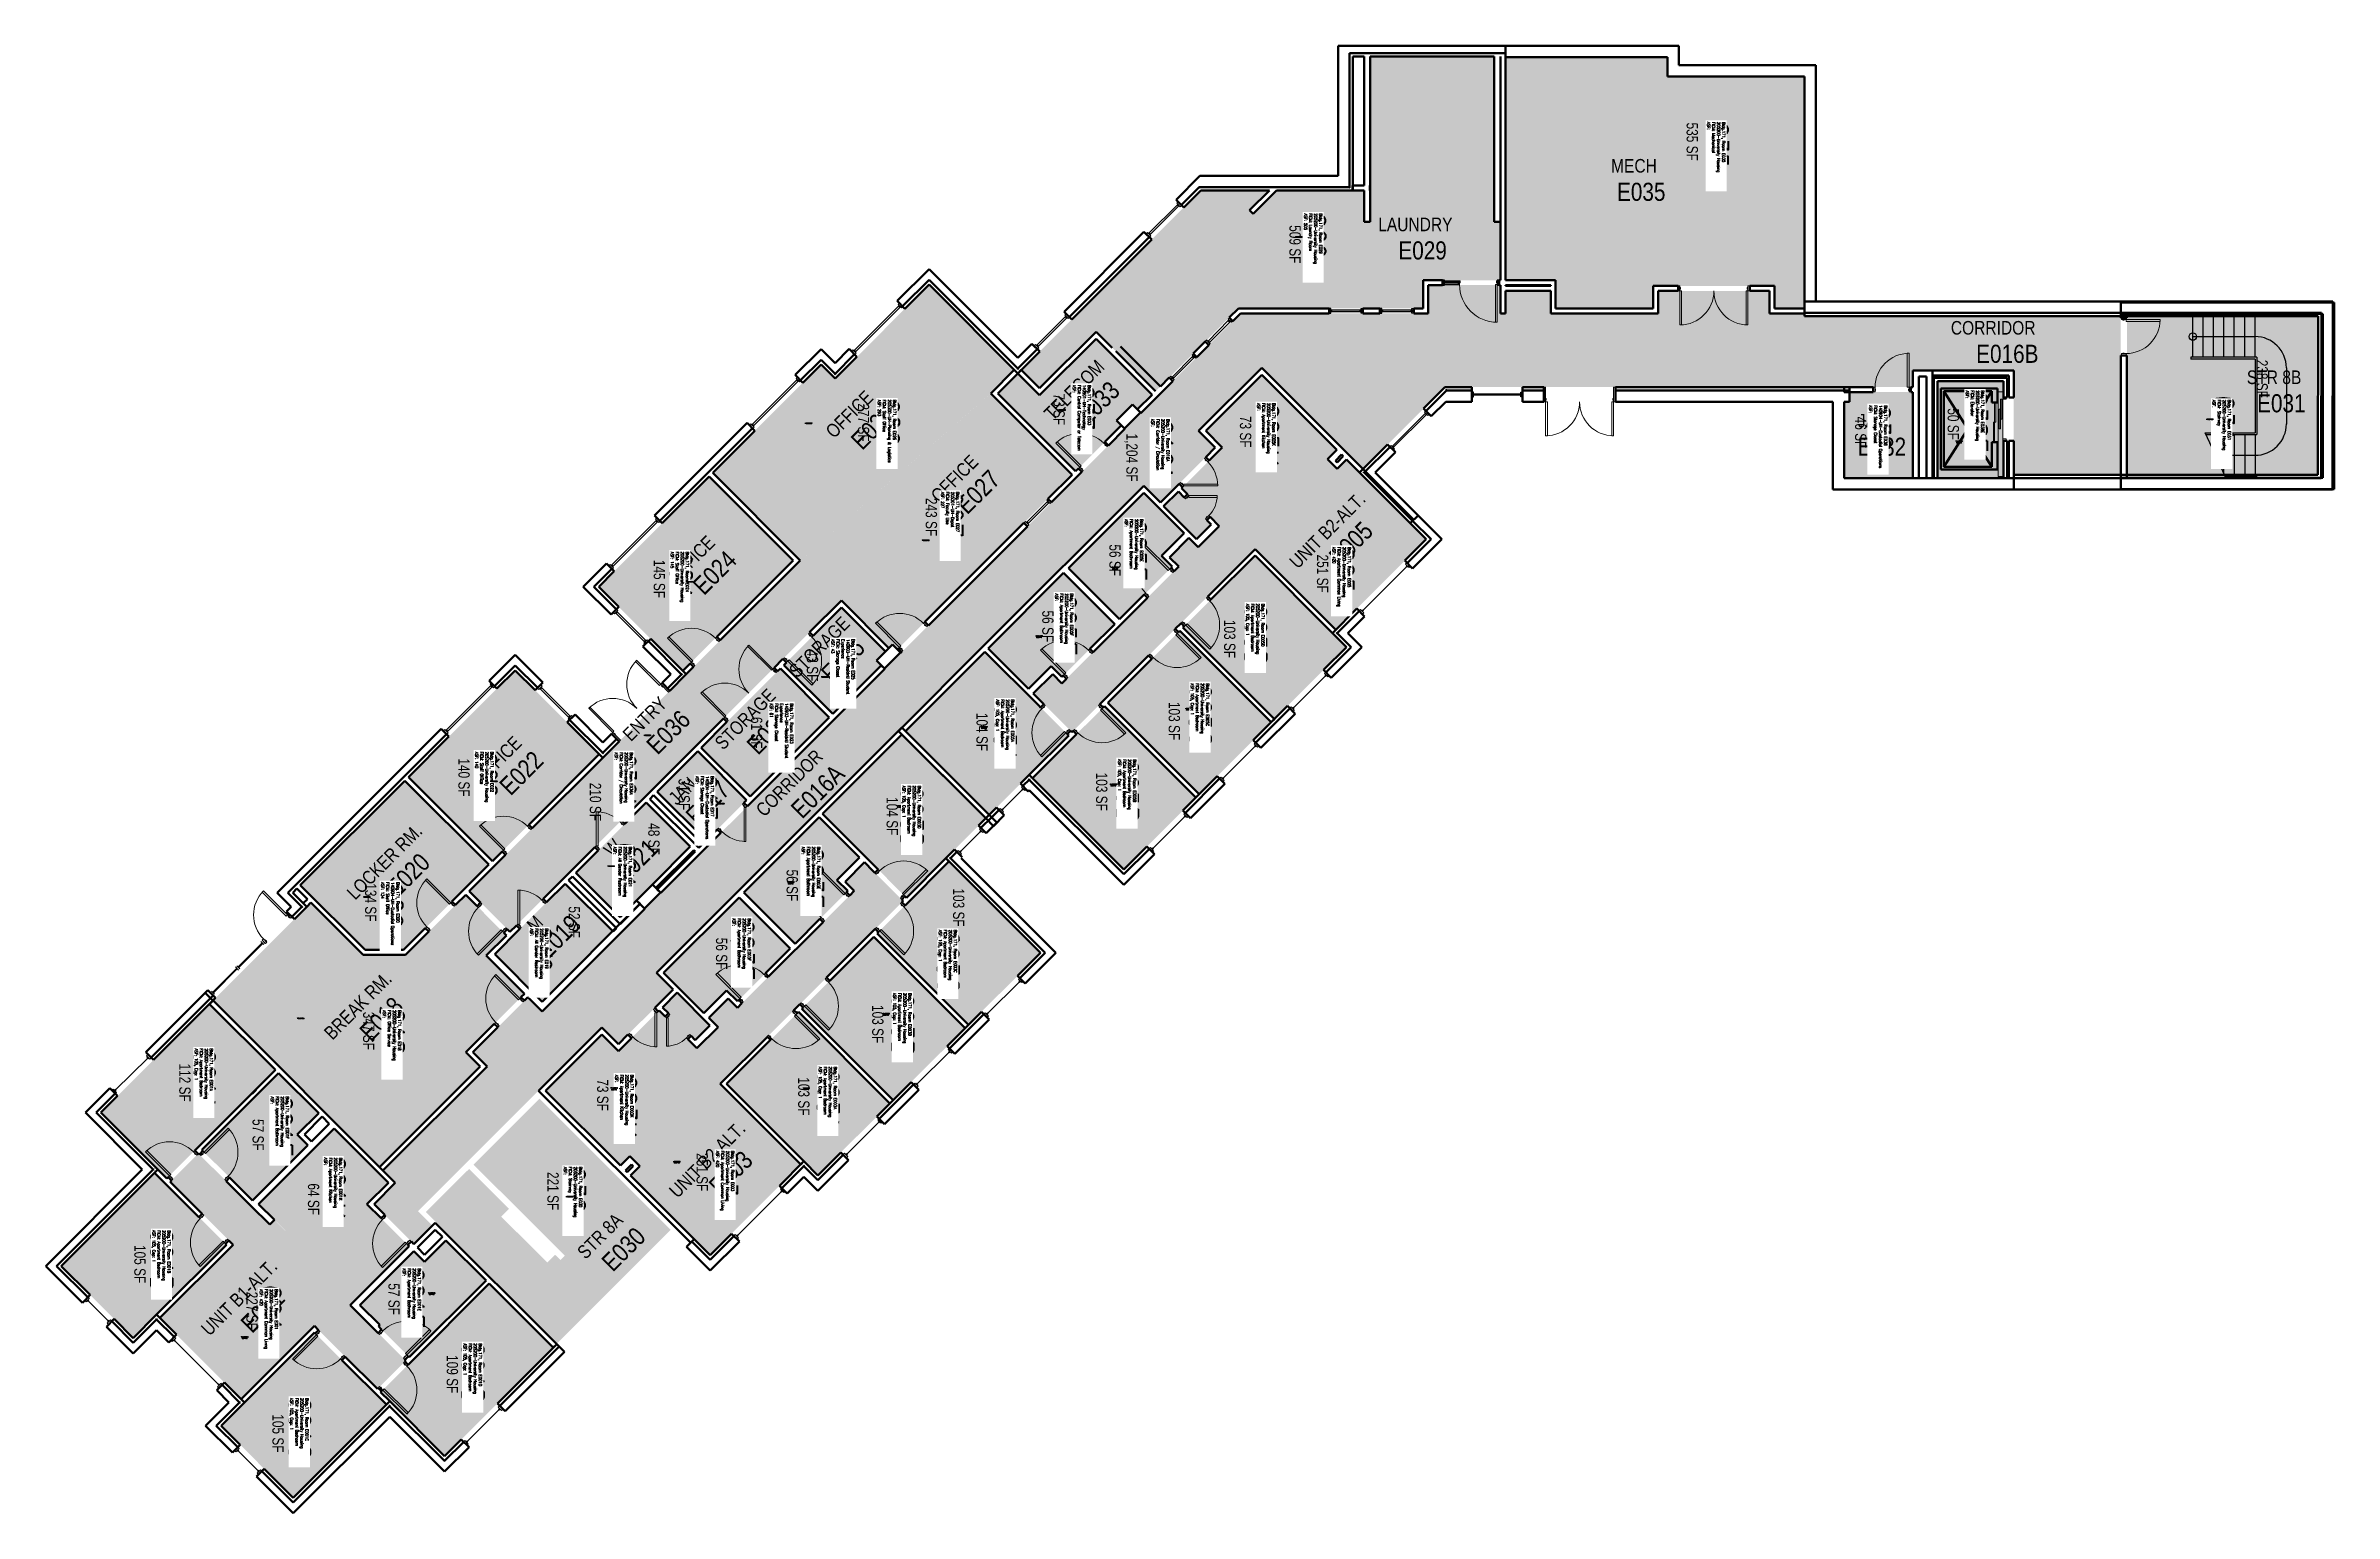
# Model space of a CAD drawing. Header units: inches. Extents: x 9154 to 11582, y -263 to 1294.
import ezdxf
from ezdxf.enums import TextEntityAlignment as Align

# ---------------------------------------------------------------- set-up
doc = ezdxf.new("R2010")
doc.units = ezdxf.units.IN
doc.header["$LTSCALE"] = 48
doc.header["$MEASUREMENT"] = 0
for name, color, linetype, lineweight in [('A-AREA-IDEN', 1, 'Continuous', 18), ('A-DOOR', 2, 'Continuous', 18), ('A-GLAZ', 1, 'Continuous', 25), ('A-WALL', 5, 'Continuous', 50)]:
    doc.layers.add(name, color=color, linetype=linetype, lineweight=lineweight)
for name, color, linetype in [('A-FLOR', 94, 'Continuous'), ('A-IDEN-RNUM', 7, 'Continuous'), ('A-IDEN-SNUM', 4, 'Continuous'), ('A-IDEN-VNUM', 4, 'Continuous'), ('AREA-TEXT', 3, 'Continuous'), ('Rooms-Category-Color', 7, 'Continuous'), ('Rooms-College-Color', 7, 'Continuous'), ('Rooms-Department-Color', 7, 'Continuous'), ('Rooms-Division-Color', 7, 'Continuous'), ('Rooms-Information', 7, 'Continuous')]:
    doc.layers.add(name, color=color, linetype=linetype)
doc.styles.add('AREA', font='arial.ttf', dxfattribs={"width": 0.75, "height": 12})
doc.styles.add('DIMS', font='ARIALN.TTF')
doc.styles.add('ROOMSNUMBER', font='txt.shx', dxfattribs={"height": 0.03})
doc.styles.add('ROOMVNUMBER', font='simplex.shx', dxfattribs={"width": 0.85})
doc.styles.get("Standard").update_dxf_attribs({"font": 'ARIALN.TTF'})
doc.dimstyles.new('NBA 2004', dxfattribs={"dimscale": 48, "dimtxt": 0.125, "dimasz": 0.09375, "dimexe": 0.125, "dimexo": 0.125, "dimgap": 0.0625, "dimtad": 1, "dimdec": 3, "dimzin": 3, "dimdsep": 46, "dimlunit": 4, "dimtxsty": 'DIMS', "dimblk": 'ARCHTICK', "dimcen": 0.09375, "dimdle": 0.125, "dimclrd": 256, "dimclre": 256, "dimclrt": 2, "dimadec": 0, "dimazin": 0, "dimtfac": 0.75, "dimtdec": 3, "dimtmove": 2, "dimatfit": 2, "dimfxl": 0.125, "dimfrac": 2, "dimtolj": 1, "dimtzin": 0, "dimlwd": -1, "dimlwe": -1, "dimarcsym": 0})

msp = doc.modelspace()

# ---------------------------------------------------------------- texts
at = {"layer": 'A-IDEN-RNUM', "style": 'ROOMSNUMBER', "width": 0.85}
for s, p in [('0035-00', (10931, 1189)), ('0029-00', (10483, 1090.9)), ('0033-00', (10232.1, 907.4)), ('0026-00', (9963.2, 893.3)), ('0005-K0', (10452.4, 893.6)), ('0038-00', (11090.9, 894.7)), ('0031-00', (11449.6, 897.6)), ('0016-A0', (10332.7, 852.8)), ('0038-E0', (11183.5, 872.6)), ('0027-00', (10087.4, 769.1)), ('0005-E0', (10288.3, 738.6)), ('0005-00', (10533.8, 736.4)), ('0024-00', (9836.7, 725)), ('0005-F0', (10207.8, 666.1)), ('0005-D0', (10440.7, 668.8)), ('0025-00', (9980.2, 624.1)), ('0005-C0', (10366.6, 589.2)), ('0036-A0', (9792.3, 562.2)), ('0023-00', (9905.9, 557.9)), ('0005-A0', (10149.3, 569.7)), ('0022-00', (9629.4, 513.3)), ('0017-00', (9870.2, 489.6)), ('0003-D0', (10061.2, 485.9)), ('0005-B0', (10286.6, 508.6)), ('0021-00', (9753.6, 423.3)), ('0020-00', (9494.5, 390.5)), ('0003-E0', (9944.2, 404.6)), ('0003-F0', (9884.4, 342.4)), ('0003-C0', (10119.5, 343.3)), ('0019-00', (9687.5, 328)), ('0018-00', (9424.4, 261.7)), ('0003-B0', (10045.4, 265.3)), ('0001-A0', (9330.4, 218.6)), ('0003-K0', (9756.9, 186)), ('0003-A0', (9960.7, 186.4)), ('0001-F0', (9404.9, 167.8)), ('0003-00', (9823.5, 108.6)), ('0001-K0', (9452, 88.8)), ('0030-00', (9709.6, 72.6)), ('0001-B0', (9285.3, 26.6)), ('0001-E0', (9563.3, -31.1)), ('0001-00', (9365, -77.7)), ('0001-D0', (9615.5, -93.3)), ('0001-C0', (9431.7, -151.5))]:
    msp.add_text(s, height=1, dxfattribs=at).set_placement(p, align=Align.MIDDLE_CENTER)
at = {"layer": 'A-IDEN-SNUM', "style": 'ROOMSNUMBER', "width": 0.85}
for s, p in [('1710E03500', (10931, 1189)), ('1710E02900', (10483, 1090.9)), ('1710E03300', (10232.1, 907.4)), ('1710E02600', (9963.2, 893.3)), ('1710E005K0', (10452.4, 895.1)), ('1710E03800', (11090.9, 896.2)), ('1710E038E0', (11183.5, 874.3)), ('1710E03100', (11449.6, 897.6)), ('1710E016A0', (10332.7, 852.8)), ('1710E02700', (10087.4, 769.1)), ('1710E005E0', (10288.3, 740.4)), ('1710E00500', (10533.8, 738)), ('1710E02400', (9836.7, 725)), ('1710E005F0', (10207.8, 667.4)), ('1710E005D0', (10440.7, 670.3)), ('1710E02500', (9980.2, 624.1)), ('1710E005C0', (10366.6, 590.6)), ('1710E036A0', (9792.3, 562.2)), ('1710E02300', (9905.9, 557.9)), ('1710E005A0', (10149.3, 571.2)), ('1710E02200', (9629.4, 513.3)), ('1710E005B0', (10286.6, 510.1)), ('1710E01700', (9870.2, 489.6)), ('1710E003D0', (10061.2, 487.3)), ('1710E02100', (9753.6, 423.3)), ('1710E02000', (9494.5, 390.5)), ('1710E003E0', (9944.2, 406.4)), ('1710E003F0', (9884.4, 343.8)), ('1710E003C0', (10119.5, 344.8)), ('1710E01900', (9687.5, 328)), ('1710E003B0', (10045.4, 266.7)), ('1710E01800', (9424.4, 261.7)), ('1710E001A0', (9330.4, 220.2)), ('1710E003K0', (9756.9, 187.9)), ('1710E003A0', (9960.7, 187.7)), ('1710E001F0', (9404.9, 168.9)), ('1710E00300', (9823.5, 109.8)), ('1710E001K0', (9452, 90.3)), ('1710E03000', (9709.6, 72.6)), ('1710E001B0', (9285.3, 28.3)), ('1710E001E0', (9563.3, -29.7)), ('1710E00100', (9365, -76.3)), ('1710E001D0', (9615.5, -91.7)), ('1710E001C0', (9431.7, -150.2))]:
    msp.add_text(s, height=1, dxfattribs=at).set_placement(p, align=Align.MIDDLE_CENTER)
at = {"layer": 'A-IDEN-VNUM', "style": 'ROOMVNUMBER'}
for s, width, p in [('035', 0.85, (10927.5, 1188.5)), ('029', 0.85, (10500.2, 1091.9)), ('033', 0.85, (10254.7, 909.4)), ('038E', 0.85, (11202.1, 894.8)), ('026', 0.85, (10048.1, 894.3)), ('005K', 0.85, (10450.4, 881)), ('038', 0.85, (11099.4, 887.8)), ('031', 0.85, (11463.8, 897.8)), ('016A', 0.85, (10338, 865.1)), ('027', 0.85, (10115.1, 796)), ('005E', 0.85, (10310, 758.3)), ('024', 0.85, (9828.2, 732)), ('005', 0.85, (10530.3, 737.5)), ('005F', 0.85, (10236, 679.4)), ('005D', 0.85, (10437.6, 668.2)), ('025', 0.85, (9998.7, 639.6)), ('005C', 0.85, (10378.9, 583.3)), ('023', 0.85, (9933.5, 571.7)), ('005A', 0.85, (10172.2, 565.7)), ('022', 0.85, (9620.9, 520.2)), ('036A', 0.75, (9768.8, 513.7)), ('017', 0.85, (9854.7, 496)), ('005B', 0.85, (10301.7, 503.1)), ('003D', 0.85, (10073.2, 475.1)), ('021', 0.85, (9767.7, 423.6)), ('003E', 0.85, (9967.5, 410.9)), ('020', 0.85, (9521.2, 381.7)), ('003F', 0.85, (9893.9, 334.8)), ('019', 0.85, (9679, 335)), ('003C', 0.85, (10111.5, 321.6)), ('018', 0.85, (9522.9, 247.7)), ('003B', 0.85, (10063.2, 255.1)), ('001A', 0.85, (9322.4, 197)), ('003K', 0.85, (9769.5, 168.4)), ('003A', 0.85, (9984.2, 175.9)), ('001F', 0.85, (9404.1, 147.6)), ('001K', 0.85, (9460.6, 82.2)), ('030', 0.85, (9715, 79.7)), ('003', 0.85, (9876.4, 96.8)), ('001B', 0.85, (9277.3, 5.2)), ('001', 0.85, (9392.3, -46.1)), ('001E', 0.85, (9543.9, -34.9)), ('001D', 0.85, (9607.5, -114.8)), ('001C', 0.85, (9423.7, -173.4))]:
    msp.add_text(s, height=22.5, rotation=270, dxfattribs=dict(at, width=width)).set_placement(p, align=Align.MIDDLE_CENTER)
at = {"layer": 'AREA-TEXT', "style": 'AREA', "width": 0.75}
for s, p in [('535 SF', (10900.6, 1192.1)), ('509 SF', (10479.3, 1083.2)), ('238 SF', (11505.1, 940.4)), ('73 SF', (10229, 908.1)), ('277 SF', (10021.5, 894.1)), ('73 SF', (10426.8, 884.3)), ('46 SF', (11079.3, 883.5)), ('50 SF', (11177.5, 892.4)), ('1,204 SF', (10306.3, 856.9)), ('243 SF', (10093.5, 793.8)), ('56 SF', (10288.3, 748)), ('251 SF', (10508.5, 733.7)), ('145 SF', (9805, 728.1)), ('56 SF', (10217.1, 677.8)), ('103 SF', (10410, 664.4)), ('43 SF', (9967.4, 636.2)), ('104 SF', (10147.3, 565.7)), ('103 SF', (10351.2, 577.3)), ('61 SF', (9908.2, 564.9)), ('140 SF', (9597.8, 517.4)), ('210 SF', (9737.2, 491.5)), ('31 SF', (9831.3, 499.5)), ('103 SF', (10274.2, 502.3)), ('104 SF', (10052, 476.3)), ('48 SF', (9799.2, 452.1)), ('56 SF', (9945.9, 402.9)), ('134 SF', (9498.8, 384.9)), ('103 SF', (10122.5, 379.4)), ('52 SF', (9714.7, 363.9)), ('56 SF', (9871, 330.6)), ('347 SF', (9496.7, 248.5)), ('103 SF', (10036.7, 255.7)), ('112 SF', (9301.7, 193.6)), ('73 SF', (9744.9, 180.4)), ('103 SF', (9958.2, 179)), ('57 SF', (9379.4, 138.2)), ('221 SF', (9692.2, 78.5)), ('251 SF', (9850.4, 98.6)), ('64 SF', (9438.2, 69.9)), ('105 SF', (9254, 1)), ('57 SF', (9523.5, -36.1)), ('227 SF', (9372.9, -48.5)), ('109 SF', (9585.4, -115.8)), ('105 SF', (9400.5, -178.6))]:
    msp.add_text(s, height=12, rotation=270, dxfattribs=at).set_placement(p, align=Align.MIDDLE_CENTER)

# ---------------------------------------------------------------- blocks, each defined once
blk = doc.blocks.new('ELEVATOR POCKET')
at = {"layer": 'A-DOOR'}
for p, q in [((-26, 0), (-26, 5)), ((-26, 5), (64, 5)), ((64, 5), (64, 0))]:
    blk.add_line(p, q, dxfattribs=at)
at = {"layer": 'A-DOOR', "color": 1, "linetype": 'Continuous', "lineweight": 18}
blk.add_line((-18, 0), (24, 0), dxfattribs=at)
for points in [[(-18, 2.5), (-18, 1.125), (3, 1.125), (3, 2.5)], [(-7.5, 3.875), (-7.5, 2.5), (13.5, 2.5), (13.5, 3.875)]]:
    blk.add_lwpolyline(points, close=True, dxfattribs=at)
blk = doc.blocks.new('Aec3_Room_Tag_P')
at = {"color": 1, "linetype": 'ByBlock', "lineweight": -2}
blk.add_attdef('UNITCALCULATIONS:NAME', text='', height=1.2, dxfattribs=at).set_placement((0, 1), align=Align.CENTER)
at = {"linetype": 'ByBlock', "lineweight": -2, "flags": 9}
blk.add_attdef('SPACEOBJECTS:HEIGHT', text='', height=0.5, dxfattribs=at).set_placement((-0.06, 3.3), align=Align.CENTER)
at = {"color": 1, "linetype": 'ByBlock', "lineweight": -2}
blk.add_attdef('ROOMOBJECTS:NUMBER', (-1.5, -1.5), '', height=1.6, dxfattribs=at)
blk = doc.blocks.new('_ArchTick')
at = {"color": 0, "linetype": 'ByBlock', "const_width": 0.15}
blk.add_lwpolyline([(-0.5, -0.5), (0.5, 0.5)], dxfattribs=at)

# ---------------------------------------------------------------- hatches: boundary and pattern name
h = msp.add_hatch()
h.set_pattern_fill('ANSI31', color=256, style=0)
h.set_pattern_definition([(2e-06, (10477.08826, 64.43459), (4e-09, -0.125), [])])
h.paths.add_polyline_path([(10298.6, 711.7), (10340.1, 753.3), (10333.6, 759.8), (10292, 718.2)], flags=9)
h = msp.add_hatch()
h.set_pattern_fill('ANSI31', color=256, angle=-135, style=0)
h.set_pattern_definition([(270.000002, (10564.56687, 151.91321), (0.125, 4e-09), [])])
h.paths.add_polyline_path([(9917.3, 330.4), (9875.7, 288.9), (9869.2, 295.4), (9910.8, 337)], flags=9)
at = {"layer": 'Rooms-Category-Color', "true_color": 0x728ef3}
for points in [[(10690.6, 1282.3), (10690.6, 1107.1), (10697.2, 1107.1), (10697.2, 1045.1), (10615.2, 1045.1), (10615.2, 1015.1), (10605.3, 1015.1), (10419.2, 1015.1), (10336.5, 932.4), (10331.4, 927.3), (10268.3, 990.4), (10208.3, 930.5), (10188.9, 949.9), (10379.2, 1140.3), (10452.1, 1140.3), (10431.1, 1119.3), (10434.8, 1115.6), (10459.5, 1140.3), (10552.5, 1140.3), (10552.5, 1107.1), (10559.1, 1107.1), (10559.1, 1282.3)], [(10384.5, 885.2), (10474.3, 795.3), (10523.9, 844.9), (10513.6, 855.2), (10523.5, 865.1), (10444, 944.7)], [(11067.4, 926.4), (11134.6, 926.4), (11134.6, 834.9), (11061.9, 834.9), (11061.9, 916), (11067.4, 916)], [(10533.8, 854.8), (10474.3, 795.3), (10402.1, 867.5), (10358.9, 824.3), (10365.2, 817.9), (10361.5, 814.2), (10355.2, 820.5), (10340.2, 805.6), (10375.1, 770.6), (10390.1, 785.6), (10385.6, 790.2), (10389.3, 793.9), (10398.9, 784.2), (10376.5, 761.8), (10366.7, 771.6), (10346.4, 751.3), (10356.2, 741.5), (10231.7, 617), (10221.9, 626.8), (10201.6, 606.5), (10242.6, 565.5), (10437.1, 759.9), (10522.6, 674.4), (10618.4, 770.2)], [(10238.8, 739.5), (10318.8, 819.5), (10361.6, 776.7), (10337.6, 752.7), (10349, 741.2), (10293.1, 685.3)], [(10457.4, 579.4), (10533.8, 655.8), (10436.8, 752.8), (10360.4, 676.4)], [(10232, 624.2), (10288, 680.1), (10233.7, 734.4), (10153.7, 654.4), (10196.5, 611.6), (10220.5, 635.7)], [(9998.1, 697.7), (10044.7, 651.1), (10035.2, 641.5), (10040.4, 636.3), (9988.9, 584.8), (9937, 636.7)], [(10377.6, 499.6), (10453.9, 576), (10357, 673), (10280.6, 596.6)], [(9933.3, 632.9), (9985.2, 581.1), (9901.2, 497.1), (9849.3, 549)], [(10066, 566.7), (10154.9, 477.8), (10239.2, 562), (10150.2, 650.9)], [(10374.1, 496.2), (10297.8, 419.8), (10200.8, 516.8), (10277.2, 593.1)], [(10062.3, 563), (10151.2, 474.1), (10067, 389.8), (9978.1, 478.8)], [(9897.5, 493.4), (9845.6, 545.2), (9802.6, 502.3), (9854.5, 450.4)], [(10004.8, 397), (9948.9, 341), (9894.6, 395.3), (9974.6, 475.3), (10017.4, 432.5), (9993.3, 408.5)], [(9774.2, 95.2), (9833.7, 154.7), (9761.5, 226.9), (9804.7, 270.1), (9811.1, 263.8), (9814.8, 267.5), (9808.5, 273.8), (9823.4, 288.8), (9858.4, 253.9), (9843.4, 238.9), (9838.8, 243.4), (9835.1, 239.7), (9844.8, 230.1), (9867.2, 252.5), (9857.4, 262.3), (9877.7, 282.6), (9887.5, 272.8), (10012, 397.3), (10002.2, 407.1), (10022.5, 427.4), (10063.5, 386.4), (9869.1, 191.9), (9954.6, 106.4), (9858.8, 10.6)], [(10132.8, 254.9), (10209.2, 331.2), (10112.2, 428.2), (10035.9, 351.8)], [(9889.5, 390.2), (9809.5, 310.2), (9852.3, 267.4), (9876.3, 291.4), (9887.8, 280), (9943.8, 335.9)], [(10129.4, 251.4), (10053, 175.1), (9956, 272), (10032.4, 348.4)], [(9327.7, 277), (9397.7, 207.1), (9282.5, 91.9), (9212.5, 161.9)], [(10049.6, 171.6), (9973.2, 95.2), (9876.2, 192.2), (9952.6, 268.6)], [(9743.8, 244.5), (9833.7, 154.7), (9784.1, 105.1), (9773.8, 115.4), (9763.9, 105.5), (9684.3, 185)], [(9319.7, 122.2), (9401.1, 203.6), (9443.6, 161.2), (9420.9, 138.6), (9432.2, 127.3), (9373.4, 68.6)], [(9459.9, 144.8), (9517.5, 87.3), (9437.5, 7.3), (9379.9, 64.8)], [(9269.5, 98), (9345.9, 21.6), (9246.9, -77.4), (9170.5, -1)], [(9494.8, 64.7), (9539.6, 19.9), (9477.1, -42.6), (9535.9, -101.4), (9505.9, -131.5), (9439.1, -64.6), (9361.4, -142.3), (9275.1, -56.1), (9352.8, 21.6), (9286, 88.4), (9316, 118.5), (9391.6, 42.9), (9396.7, 48), (9437.5, 7.3)], [(9578.6, 26.1), (9621.1, -16.3), (9539.7, -97.7), (9506.9, -64.9), (9508.3, -63.5), (9487.3, -42.6), (9544.7, 14.8), (9556, 3.5)], [(9624.5, -19.7), (9692.4, -87.6), (9577.2, -202.8), (9509.3, -134.9)], [(9439.1, -71.5), (9515.4, -147.9), (9416.4, -246.9), (9340.1, -170.5)]]:
    msp.add_hatch(color=171, dxfattribs=at).paths.add_polyline_path(points)
at = {"layer": 'Rooms-Category-Color', "true_color": 0xadadad}
for points in [[(10702.6, 1281.9), (10874.3, 1281.9), (10874.3, 1261.2), (11019.7, 1261.2), (11019.7, 1015.1), (10987.8, 1015.1), (10987.8, 1039), (10859.3, 1039), (10859.3, 1015.1), (10755.7, 1015.1), (10755.7, 1045.1), (10702.5, 1045.1), (10702.5, 1282.3)], [(9544.7, 22.2), (9564.3, 41.9), (9549, 57.2), (9743.8, 252), (9761.5, 234.3), (9819.7, 292.5), (9802.1, 310.2), (10318.8, 826.9), (10336.5, 809.3), (10394.7, 867.5), (10377, 885.2), (10444, 952.1), (10551.4, 844.7), (10638.3, 931.6), (11092.6, 931.6), (11134.6, 931.6), (11134.6, 949.3), (11241.7, 949.3), (11241.7, 838.5), (11355.1, 838.5), (11355.1, 965.3), (11355.1, 1007), (11019.7, 1007), (11019.7, 1009.9), (10982.6, 1009.9), (10982.6, 1033.7), (10864.6, 1033.7), (10864.6, 1009.9), (10750.5, 1009.9), (10750.5, 1033.9), (10702.5, 1033.9), (10702.5, 1009.9), (10697.2, 1009.9), (10697.2, 1039.9), (10620.5, 1039.9), (10620.5, 1009.9), (10421.4, 1009.9), (10220.9, 809.4), (10090.3, 678.8), (10061.1, 649.6), (9680.7, 269.2), (9665.6, 284.3), (9607.1, 225.9), (9622.3, 210.7), (9511.8, 100.3), (9524.9, 87.3), (9502.3, 64.7)], [(11361.6, 1007.3), (11564.2, 1007.3), (11564.2, 838.5), (11361.6, 838.5)], [(11230.7, 937.8), (11160.7, 937.8), (11160.7, 834.9), (11230.7, 834.9)], [(9954.4, 747.8), (9997.8, 704.9), (9646.5, 353.6), (9603.3, 396.7), (9762.3, 555.7)], [(9791.1, 490.7), (9837.7, 444.1), (9763.3, 369.3), (9716.5, 416.1)], [(9680.7, 279.5), (9755.4, 354.1), (9704.9, 404.6), (9630.3, 329.9)], [(9696.7, -82.9), (9817.1, 37.4), (9677.8, 176.7), (9607.8, 106.7), (9704.7, 9.9), (9700.1, 5.3), (9694.3, 11), (9686, 2.7), (9637.3, 51.4), (9645.6, 59.7), (9603.2, 102.1), (9557.3, 56.3)]]:
    msp.add_hatch(color=253, dxfattribs=at).paths.add_polyline_path(points)
at = {"layer": 'Rooms-Category-Color', "true_color": 0xfa9ba3}
for points in [[(10156.8, 925.3), (9954.4, 747.8), (9861.6, 840.6), (9976.5, 955.6), (9991.4, 940.7), (10091, 1040.4), (10181.5, 949.9)], [(9740.6, 719.7), (9857.8, 836.9), (9947, 747.8), (9829.8, 630.6)], [(9538.7, 517.7), (9652.1, 631.1), (9741.2, 542), (9627.8, 428.6)], [(9424.1, 403.2), (9492.9, 334.4), (9533.6, 334.4), (9624.1, 424.9), (9535, 514)], [(9508.1, 104), (9331.6, 280.6), (9331.4, 280.8), (9331.4, 280.8), (9331.4, 280.8), (9334.3, 283.6), (9435.3, 384.6), (9490.7, 329.2), (9535.8, 329.2), (9599.6, 393), (9642.7, 349.8), (9621.4, 328.5), (9661.9, 288), (9658.2, 284.4), (9599.7, 225.9), (9614.8, 210.7)]]:
    msp.add_hatch(color=241, dxfattribs=at).paths.add_polyline_path(points)
at = {"layer": 'Rooms-Category-Color', "true_color": 0xe3c5e1}
msp.add_hatch(color=254, dxfattribs=at).paths.add_polyline_path([(10268.3, 983), (10327.7, 923.6), (10311.9, 907.8), (10306.7, 913.1), (10289.8, 896.1), (10295, 890.9), (10246.5, 842.4), (10164, 925), (10185.2, 946.2), (10208.3, 923.1)])
at = {"layer": 'Rooms-Category-Color', "true_color": 0xfbafa2}
msp.add_hatch(color=21, dxfattribs=at).paths.add_polyline_path([(10156.8, 925.3), (10156.5, 925), (10242.8, 838.7), (10057.4, 653.3), (10052.2, 658.5), (10048.4, 654.8), (9954.4, 747.8), (10156.5, 925)])
at = {"layer": 'Rooms-College-Color', "true_color": 0xadadad}
for points in [[(10690.6, 1282.3), (10690.6, 1107.1), (10697.2, 1107.1), (10697.2, 1045.1), (10615.2, 1045.1), (10615.2, 1015.1), (10605.3, 1015.1), (10419.2, 1015.1), (10336.5, 932.4), (10331.4, 927.3), (10268.3, 990.4), (10208.3, 930.5), (10188.9, 949.9), (10379.2, 1140.3), (10452.1, 1140.3), (10431.1, 1119.3), (10434.8, 1115.6), (10459.5, 1140.3), (10552.5, 1140.3), (10552.5, 1107.1), (10559.1, 1107.1), (10559.1, 1282.3)], [(10702.6, 1281.9), (10874.3, 1281.9), (10874.3, 1261.2), (11019.7, 1261.2), (11019.7, 1015.1), (10987.8, 1015.1), (10987.8, 1039), (10859.3, 1039), (10859.3, 1015.1), (10755.7, 1015.1), (10755.7, 1045.1), (10702.5, 1045.1), (10702.5, 1282.3)], [(9544.7, 22.2), (9564.3, 41.9), (9549, 57.2), (9743.8, 252), (9761.5, 234.3), (9819.7, 292.5), (9802.1, 310.2), (10318.8, 826.9), (10336.5, 809.3), (10394.7, 867.5), (10377, 885.2), (10444, 952.1), (10551.4, 844.7), (10638.3, 931.6), (11092.6, 931.6), (11134.6, 931.6), (11134.6, 949.3), (11241.7, 949.3), (11241.7, 838.5), (11355.1, 838.5), (11355.1, 965.3), (11355.1, 1007), (11019.7, 1007), (11019.7, 1009.9), (10982.6, 1009.9), (10982.6, 1033.7), (10864.6, 1033.7), (10864.6, 1009.9), (10750.5, 1009.9), (10750.5, 1033.9), (10702.5, 1033.9), (10702.5, 1009.9), (10697.2, 1009.9), (10697.2, 1039.9), (10620.5, 1039.9), (10620.5, 1009.9), (10421.4, 1009.9), (10220.9, 809.4), (10090.3, 678.8), (10061.1, 649.6), (9680.7, 269.2), (9665.6, 284.3), (9607.1, 225.9), (9622.3, 210.7), (9511.8, 100.3), (9524.9, 87.3), (9502.3, 64.7)], [(10156.8, 925.3), (9954.4, 747.8), (9861.6, 840.6), (9976.5, 955.6), (9991.4, 940.7), (10091, 1040.4), (10181.5, 949.9)], [(11361.6, 1007.3), (11564.2, 1007.3), (11564.2, 838.5), (11361.6, 838.5)], [(10268.3, 983), (10327.7, 923.6), (10311.9, 907.8), (10306.7, 913.1), (10289.8, 896.1), (10295, 890.9), (10246.5, 842.4), (10164, 925), (10185.2, 946.2), (10208.3, 923.1)], [(10156.8, 925.3), (10156.5, 925), (10242.8, 838.7), (10057.4, 653.3), (10052.2, 658.5), (10048.4, 654.8), (9954.4, 747.8), (10156.5, 925)], [(10384.5, 885.2), (10474.3, 795.3), (10523.9, 844.9), (10513.6, 855.2), (10523.5, 865.1), (10444, 944.7)], [(11067.4, 926.4), (11134.6, 926.4), (11134.6, 834.9), (11061.9, 834.9), (11061.9, 916), (11067.4, 916)], [(11230.7, 937.8), (11160.7, 937.8), (11160.7, 834.9), (11230.7, 834.9)], [(10533.8, 854.8), (10474.3, 795.3), (10402.1, 867.5), (10358.9, 824.3), (10365.2, 817.9), (10361.5, 814.2), (10355.2, 820.5), (10340.2, 805.6), (10375.1, 770.6), (10390.1, 785.6), (10385.6, 790.2), (10389.3, 793.9), (10398.9, 784.2), (10376.5, 761.8), (10366.7, 771.6), (10346.4, 751.3), (10356.2, 741.5), (10231.7, 617), (10221.9, 626.8), (10201.6, 606.5), (10242.6, 565.5), (10437.1, 759.9), (10522.6, 674.4), (10618.4, 770.2)], [(9740.6, 719.7), (9857.8, 836.9), (9947, 747.8), (9829.8, 630.6)], [(10238.8, 739.5), (10318.8, 819.5), (10361.6, 776.7), (10337.6, 752.7), (10349, 741.2), (10293.1, 685.3)], [(10457.4, 579.4), (10533.8, 655.8), (10436.8, 752.8), (10360.4, 676.4)], [(9954.4, 747.8), (9997.8, 704.9), (9646.5, 353.6), (9603.3, 396.7), (9762.3, 555.7)], [(10232, 624.2), (10288, 680.1), (10233.7, 734.4), (10153.7, 654.4), (10196.5, 611.6), (10220.5, 635.7)], [(9998.1, 697.7), (10044.7, 651.1), (10035.2, 641.5), (10040.4, 636.3), (9988.9, 584.8), (9937, 636.7)], [(10377.6, 499.6), (10453.9, 576), (10357, 673), (10280.6, 596.6)], [(9538.7, 517.7), (9652.1, 631.1), (9741.2, 542), (9627.8, 428.6)], [(9933.3, 632.9), (9985.2, 581.1), (9901.2, 497.1), (9849.3, 549)], [(10066, 566.7), (10154.9, 477.8), (10239.2, 562), (10150.2, 650.9)], [(10374.1, 496.2), (10297.8, 419.8), (10200.8, 516.8), (10277.2, 593.1)], [(10062.3, 563), (10151.2, 474.1), (10067, 389.8), (9978.1, 478.8)], [(9897.5, 493.4), (9845.6, 545.2), (9802.6, 502.3), (9854.5, 450.4)], [(9424.1, 403.2), (9492.9, 334.4), (9533.6, 334.4), (9624.1, 424.9), (9535, 514)], [(9791.1, 490.7), (9837.7, 444.1), (9763.3, 369.3), (9716.5, 416.1)], [(10004.8, 397), (9948.9, 341), (9894.6, 395.3), (9974.6, 475.3), (10017.4, 432.5), (9993.3, 408.5)], [(9774.2, 95.2), (9833.7, 154.7), (9761.5, 226.9), (9804.7, 270.1), (9811.1, 263.8), (9814.8, 267.5), (9808.5, 273.8), (9823.4, 288.8), (9858.4, 253.9), (9843.4, 238.9), (9838.8, 243.4), (9835.1, 239.7), (9844.8, 230.1), (9867.2, 252.5), (9857.4, 262.3), (9877.7, 282.6), (9887.5, 272.8), (10012, 397.3), (10002.2, 407.1), (10022.5, 427.4), (10063.5, 386.4), (9869.1, 191.9), (9954.6, 106.4), (9858.8, 10.6)], [(10132.8, 254.9), (10209.2, 331.2), (10112.2, 428.2), (10035.9, 351.8)], [(9508.1, 104), (9331.6, 280.6), (9331.4, 280.8), (9331.4, 280.8), (9331.4, 280.8), (9334.3, 283.6), (9435.3, 384.6), (9490.7, 329.2), (9535.8, 329.2), (9599.6, 393), (9642.7, 349.8), (9621.4, 328.5), (9661.9, 288), (9658.2, 284.4), (9599.7, 225.9), (9614.8, 210.7)], [(9680.7, 279.5), (9755.4, 354.1), (9704.9, 404.6), (9630.3, 329.9)], [(9889.5, 390.2), (9809.5, 310.2), (9852.3, 267.4), (9876.3, 291.4), (9887.8, 280), (9943.8, 335.9)], [(10129.4, 251.4), (10053, 175.1), (9956, 272), (10032.4, 348.4)], [(9327.7, 277), (9397.7, 207.1), (9282.5, 91.9), (9212.5, 161.9)], [(10049.6, 171.6), (9973.2, 95.2), (9876.2, 192.2), (9952.6, 268.6)], [(9743.8, 244.5), (9833.7, 154.7), (9784.1, 105.1), (9773.8, 115.4), (9763.9, 105.5), (9684.3, 185)], [(9319.7, 122.2), (9401.1, 203.6), (9443.6, 161.2), (9420.9, 138.6), (9432.2, 127.3), (9373.4, 68.6)], [(9696.7, -82.9), (9817.1, 37.4), (9677.8, 176.7), (9607.8, 106.7), (9704.7, 9.9), (9700.1, 5.3), (9694.3, 11), (9686, 2.7), (9637.3, 51.4), (9645.6, 59.7), (9603.2, 102.1), (9557.3, 56.3)], [(9459.9, 144.8), (9517.5, 87.3), (9437.5, 7.3), (9379.9, 64.8)], [(9269.5, 98), (9345.9, 21.6), (9246.9, -77.4), (9170.5, -1)], [(9494.8, 64.7), (9539.6, 19.9), (9477.1, -42.6), (9535.9, -101.4), (9505.9, -131.5), (9439.1, -64.6), (9361.4, -142.3), (9275.1, -56.1), (9352.8, 21.6), (9286, 88.4), (9316, 118.5), (9391.6, 42.9), (9396.7, 48), (9437.5, 7.3)], [(9578.6, 26.1), (9621.1, -16.3), (9539.7, -97.7), (9506.9, -64.9), (9508.3, -63.5), (9487.3, -42.6), (9544.7, 14.8), (9556, 3.5)], [(9624.5, -19.7), (9692.4, -87.6), (9577.2, -202.8), (9509.3, -134.9)], [(9439.1, -71.5), (9515.4, -147.9), (9416.4, -246.9), (9340.1, -170.5)]]:
    msp.add_hatch(color=253, dxfattribs=at).paths.add_polyline_path(points)
at = {"layer": 'Rooms-Department-Color', "true_color": 0x604aed}
for points in [[(10690.6, 1282.3), (10690.6, 1107.1), (10697.2, 1107.1), (10697.2, 1045.1), (10615.2, 1045.1), (10615.2, 1015.1), (10605.3, 1015.1), (10419.2, 1015.1), (10336.5, 932.4), (10331.4, 927.3), (10268.3, 990.4), (10208.3, 930.5), (10188.9, 949.9), (10379.2, 1140.3), (10452.1, 1140.3), (10431.1, 1119.3), (10434.8, 1115.6), (10459.5, 1140.3), (10552.5, 1140.3), (10552.5, 1107.1), (10559.1, 1107.1), (10559.1, 1282.3)], [(10156.8, 925.3), (9954.4, 747.8), (9861.6, 840.6), (9976.5, 955.6), (9991.4, 940.7), (10091, 1040.4), (10181.5, 949.9)], [(10268.3, 983), (10327.7, 923.6), (10311.9, 907.8), (10306.7, 913.1), (10289.8, 896.1), (10295, 890.9), (10246.5, 842.4), (10164, 925), (10185.2, 946.2), (10208.3, 923.1)], [(10156.8, 925.3), (10156.5, 925), (10242.8, 838.7), (10057.4, 653.3), (10052.2, 658.5), (10048.4, 654.8), (9954.4, 747.8), (10156.5, 925)], [(10384.5, 885.2), (10474.3, 795.3), (10523.9, 844.9), (10513.6, 855.2), (10523.5, 865.1), (10444, 944.7)], [(11067.4, 926.4), (11134.6, 926.4), (11134.6, 834.9), (11061.9, 834.9), (11061.9, 916), (11067.4, 916)], [(10533.8, 854.8), (10474.3, 795.3), (10402.1, 867.5), (10358.9, 824.3), (10365.2, 817.9), (10361.5, 814.2), (10355.2, 820.5), (10340.2, 805.6), (10375.1, 770.6), (10390.1, 785.6), (10385.6, 790.2), (10389.3, 793.9), (10398.9, 784.2), (10376.5, 761.8), (10366.7, 771.6), (10346.4, 751.3), (10356.2, 741.5), (10231.7, 617), (10221.9, 626.8), (10201.6, 606.5), (10242.6, 565.5), (10437.1, 759.9), (10522.6, 674.4), (10618.4, 770.2)], [(9740.6, 719.7), (9857.8, 836.9), (9947, 747.8), (9829.8, 630.6)], [(10238.8, 739.5), (10318.8, 819.5), (10361.6, 776.7), (10337.6, 752.7), (10349, 741.2), (10293.1, 685.3)], [(10457.4, 579.4), (10533.8, 655.8), (10436.8, 752.8), (10360.4, 676.4)], [(10232, 624.2), (10288, 680.1), (10233.7, 734.4), (10153.7, 654.4), (10196.5, 611.6), (10220.5, 635.7)], [(9998.1, 697.7), (10044.7, 651.1), (10035.2, 641.5), (10040.4, 636.3), (9988.9, 584.8), (9937, 636.7)], [(10377.6, 499.6), (10453.9, 576), (10357, 673), (10280.6, 596.6)], [(9538.7, 517.7), (9652.1, 631.1), (9741.2, 542), (9627.8, 428.6)], [(9933.3, 632.9), (9985.2, 581.1), (9901.2, 497.1), (9849.3, 549)], [(10066, 566.7), (10154.9, 477.8), (10239.2, 562), (10150.2, 650.9)], [(10374.1, 496.2), (10297.8, 419.8), (10200.8, 516.8), (10277.2, 593.1)], [(10062.3, 563), (10151.2, 474.1), (10067, 389.8), (9978.1, 478.8)], [(9897.5, 493.4), (9845.6, 545.2), (9802.6, 502.3), (9854.5, 450.4)], [(9424.1, 403.2), (9492.9, 334.4), (9533.6, 334.4), (9624.1, 424.9), (9535, 514)], [(10004.8, 397), (9948.9, 341), (9894.6, 395.3), (9974.6, 475.3), (10017.4, 432.5), (9993.3, 408.5)], [(9774.2, 95.2), (9833.7, 154.7), (9761.5, 226.9), (9804.7, 270.1), (9811.1, 263.8), (9814.8, 267.5), (9808.5, 273.8), (9823.4, 288.8), (9858.4, 253.9), (9843.4, 238.9), (9838.8, 243.4), (9835.1, 239.7), (9844.8, 230.1), (9867.2, 252.5), (9857.4, 262.3), (9877.7, 282.6), (9887.5, 272.8), (10012, 397.3), (10002.2, 407.1), (10022.5, 427.4), (10063.5, 386.4), (9869.1, 191.9), (9954.6, 106.4), (9858.8, 10.6)], [(10132.8, 254.9), (10209.2, 331.2), (10112.2, 428.2), (10035.9, 351.8)], [(9508.1, 104), (9331.6, 280.6), (9331.4, 280.8), (9331.4, 280.8), (9331.4, 280.8), (9334.3, 283.6), (9435.3, 384.6), (9490.7, 329.2), (9535.8, 329.2), (9599.6, 393), (9642.7, 349.8), (9621.4, 328.5), (9661.9, 288), (9658.2, 284.4), (9599.7, 225.9), (9614.8, 210.7)], [(9889.5, 390.2), (9809.5, 310.2), (9852.3, 267.4), (9876.3, 291.4), (9887.8, 280), (9943.8, 335.9)], [(10129.4, 251.4), (10053, 175.1), (9956, 272), (10032.4, 348.4)], [(9327.7, 277), (9397.7, 207.1), (9282.5, 91.9), (9212.5, 161.9)], [(10049.6, 171.6), (9973.2, 95.2), (9876.2, 192.2), (9952.6, 268.6)], [(9743.8, 244.5), (9833.7, 154.7), (9784.1, 105.1), (9773.8, 115.4), (9763.9, 105.5), (9684.3, 185)], [(9319.7, 122.2), (9401.1, 203.6), (9443.6, 161.2), (9420.9, 138.6), (9432.2, 127.3), (9373.4, 68.6)], [(9459.9, 144.8), (9517.5, 87.3), (9437.5, 7.3), (9379.9, 64.8)], [(9269.5, 98), (9345.9, 21.6), (9246.9, -77.4), (9170.5, -1)], [(9494.8, 64.7), (9539.6, 19.9), (9477.1, -42.6), (9535.9, -101.4), (9505.9, -131.5), (9439.1, -64.6), (9361.4, -142.3), (9275.1, -56.1), (9352.8, 21.6), (9286, 88.4), (9316, 118.5), (9391.6, 42.9), (9396.7, 48), (9437.5, 7.3)], [(9578.6, 26.1), (9621.1, -16.3), (9539.7, -97.7), (9506.9, -64.9), (9508.3, -63.5), (9487.3, -42.6), (9544.7, 14.8), (9556, 3.5)], [(9624.5, -19.7), (9692.4, -87.6), (9577.2, -202.8), (9509.3, -134.9)], [(9439.1, -71.5), (9515.4, -147.9), (9416.4, -246.9), (9340.1, -170.5)]]:
    msp.add_hatch(color=173, dxfattribs=at).paths.add_polyline_path(points)
at = {"layer": 'Rooms-Department-Color', "true_color": 0xacacac}
for points in [[(10702.6, 1281.9), (10874.3, 1281.9), (10874.3, 1261.2), (11019.7, 1261.2), (11019.7, 1015.1), (10987.8, 1015.1), (10987.8, 1039), (10859.3, 1039), (10859.3, 1015.1), (10755.7, 1015.1), (10755.7, 1045.1), (10702.5, 1045.1), (10702.5, 1282.3)], [(9544.7, 22.2), (9564.3, 41.9), (9549, 57.2), (9743.8, 252), (9761.5, 234.3), (9819.7, 292.5), (9802.1, 310.2), (10318.8, 826.9), (10336.5, 809.3), (10394.7, 867.5), (10377, 885.2), (10444, 952.1), (10551.4, 844.7), (10638.3, 931.6), (11092.6, 931.6), (11134.6, 931.6), (11134.6, 949.3), (11241.7, 949.3), (11241.7, 838.5), (11355.1, 838.5), (11355.1, 965.3), (11355.1, 1007), (11019.7, 1007), (11019.7, 1009.9), (10982.6, 1009.9), (10982.6, 1033.7), (10864.6, 1033.7), (10864.6, 1009.9), (10750.5, 1009.9), (10750.5, 1033.9), (10702.5, 1033.9), (10702.5, 1009.9), (10697.2, 1009.9), (10697.2, 1039.9), (10620.5, 1039.9), (10620.5, 1009.9), (10421.4, 1009.9), (10220.9, 809.4), (10090.3, 678.8), (10061.1, 649.6), (9680.7, 269.2), (9665.6, 284.3), (9607.1, 225.9), (9622.3, 210.7), (9511.8, 100.3), (9524.9, 87.3), (9502.3, 64.7)], [(11361.6, 1007.3), (11564.2, 1007.3), (11564.2, 838.5), (11361.6, 838.5)], [(11230.7, 937.8), (11160.7, 937.8), (11160.7, 834.9), (11230.7, 834.9)], [(9954.4, 747.8), (9997.8, 704.9), (9646.5, 353.6), (9603.3, 396.7), (9762.3, 555.7)], [(9791.1, 490.7), (9837.7, 444.1), (9763.3, 369.3), (9716.5, 416.1)], [(9680.7, 279.5), (9755.4, 354.1), (9704.9, 404.6), (9630.3, 329.9)], [(9696.7, -82.9), (9817.1, 37.4), (9677.8, 176.7), (9607.8, 106.7), (9704.7, 9.9), (9700.1, 5.3), (9694.3, 11), (9686, 2.7), (9637.3, 51.4), (9645.6, 59.7), (9603.2, 102.1), (9557.3, 56.3)]]:
    msp.add_hatch(color=253, dxfattribs=at).paths.add_polyline_path(points)
at = {"layer": 'Rooms-Division-Color', "true_color": 0x604aed}
for points in [[(10690.6, 1282.3), (10690.6, 1107.1), (10697.2, 1107.1), (10697.2, 1045.1), (10615.2, 1045.1), (10615.2, 1015.1), (10605.3, 1015.1), (10419.2, 1015.1), (10336.5, 932.4), (10331.4, 927.3), (10268.3, 990.4), (10208.3, 930.5), (10188.9, 949.9), (10379.2, 1140.3), (10452.1, 1140.3), (10431.1, 1119.3), (10434.8, 1115.6), (10459.5, 1140.3), (10552.5, 1140.3), (10552.5, 1107.1), (10559.1, 1107.1), (10559.1, 1282.3)], [(10156.8, 925.3), (9954.4, 747.8), (9861.6, 840.6), (9976.5, 955.6), (9991.4, 940.7), (10091, 1040.4), (10181.5, 949.9)], [(10268.3, 983), (10327.7, 923.6), (10311.9, 907.8), (10306.7, 913.1), (10289.8, 896.1), (10295, 890.9), (10246.5, 842.4), (10164, 925), (10185.2, 946.2), (10208.3, 923.1)], [(10156.8, 925.3), (10156.5, 925), (10242.8, 838.7), (10057.4, 653.3), (10052.2, 658.5), (10048.4, 654.8), (9954.4, 747.8), (10156.5, 925)], [(10384.5, 885.2), (10474.3, 795.3), (10523.9, 844.9), (10513.6, 855.2), (10523.5, 865.1), (10444, 944.7)], [(11067.4, 926.4), (11134.6, 926.4), (11134.6, 834.9), (11061.9, 834.9), (11061.9, 916), (11067.4, 916)], [(10533.8, 854.8), (10474.3, 795.3), (10402.1, 867.5), (10358.9, 824.3), (10365.2, 817.9), (10361.5, 814.2), (10355.2, 820.5), (10340.2, 805.6), (10375.1, 770.6), (10390.1, 785.6), (10385.6, 790.2), (10389.3, 793.9), (10398.9, 784.2), (10376.5, 761.8), (10366.7, 771.6), (10346.4, 751.3), (10356.2, 741.5), (10231.7, 617), (10221.9, 626.8), (10201.6, 606.5), (10242.6, 565.5), (10437.1, 759.9), (10522.6, 674.4), (10618.4, 770.2)], [(9740.6, 719.7), (9857.8, 836.9), (9947, 747.8), (9829.8, 630.6)], [(10238.8, 739.5), (10318.8, 819.5), (10361.6, 776.7), (10337.6, 752.7), (10349, 741.2), (10293.1, 685.3)], [(10457.4, 579.4), (10533.8, 655.8), (10436.8, 752.8), (10360.4, 676.4)], [(10232, 624.2), (10288, 680.1), (10233.7, 734.4), (10153.7, 654.4), (10196.5, 611.6), (10220.5, 635.7)], [(9998.1, 697.7), (10044.7, 651.1), (10035.2, 641.5), (10040.4, 636.3), (9988.9, 584.8), (9937, 636.7)], [(10377.6, 499.6), (10453.9, 576), (10357, 673), (10280.6, 596.6)], [(9538.7, 517.7), (9652.1, 631.1), (9741.2, 542), (9627.8, 428.6)], [(9933.3, 632.9), (9985.2, 581.1), (9901.2, 497.1), (9849.3, 549)], [(10066, 566.7), (10154.9, 477.8), (10239.2, 562), (10150.2, 650.9)], [(10374.1, 496.2), (10297.8, 419.8), (10200.8, 516.8), (10277.2, 593.1)], [(10062.3, 563), (10151.2, 474.1), (10067, 389.8), (9978.1, 478.8)], [(9897.5, 493.4), (9845.6, 545.2), (9802.6, 502.3), (9854.5, 450.4)], [(9424.1, 403.2), (9492.9, 334.4), (9533.6, 334.4), (9624.1, 424.9), (9535, 514)], [(10004.8, 397), (9948.9, 341), (9894.6, 395.3), (9974.6, 475.3), (10017.4, 432.5), (9993.3, 408.5)], [(9774.2, 95.2), (9833.7, 154.7), (9761.5, 226.9), (9804.7, 270.1), (9811.1, 263.8), (9814.8, 267.5), (9808.5, 273.8), (9823.4, 288.8), (9858.4, 253.9), (9843.4, 238.9), (9838.8, 243.4), (9835.1, 239.7), (9844.8, 230.1), (9867.2, 252.5), (9857.4, 262.3), (9877.7, 282.6), (9887.5, 272.8), (10012, 397.3), (10002.2, 407.1), (10022.5, 427.4), (10063.5, 386.4), (9869.1, 191.9), (9954.6, 106.4), (9858.8, 10.6)], [(10132.8, 254.9), (10209.2, 331.2), (10112.2, 428.2), (10035.9, 351.8)], [(9508.1, 104), (9331.6, 280.6), (9331.4, 280.8), (9331.4, 280.8), (9331.4, 280.8), (9334.3, 283.6), (9435.3, 384.6), (9490.7, 329.2), (9535.8, 329.2), (9599.6, 393), (9642.7, 349.8), (9621.4, 328.5), (9661.9, 288), (9658.2, 284.4), (9599.7, 225.9), (9614.8, 210.7)], [(9889.5, 390.2), (9809.5, 310.2), (9852.3, 267.4), (9876.3, 291.4), (9887.8, 280), (9943.8, 335.9)], [(10129.4, 251.4), (10053, 175.1), (9956, 272), (10032.4, 348.4)], [(9327.7, 277), (9397.7, 207.1), (9282.5, 91.9), (9212.5, 161.9)], [(10049.6, 171.6), (9973.2, 95.2), (9876.2, 192.2), (9952.6, 268.6)], [(9743.8, 244.5), (9833.7, 154.7), (9784.1, 105.1), (9773.8, 115.4), (9763.9, 105.5), (9684.3, 185)], [(9319.7, 122.2), (9401.1, 203.6), (9443.6, 161.2), (9420.9, 138.6), (9432.2, 127.3), (9373.4, 68.6)], [(9459.9, 144.8), (9517.5, 87.3), (9437.5, 7.3), (9379.9, 64.8)], [(9269.5, 98), (9345.9, 21.6), (9246.9, -77.4), (9170.5, -1)], [(9494.8, 64.7), (9539.6, 19.9), (9477.1, -42.6), (9535.9, -101.4), (9505.9, -131.5), (9439.1, -64.6), (9361.4, -142.3), (9275.1, -56.1), (9352.8, 21.6), (9286, 88.4), (9316, 118.5), (9391.6, 42.9), (9396.7, 48), (9437.5, 7.3)], [(9578.6, 26.1), (9621.1, -16.3), (9539.7, -97.7), (9506.9, -64.9), (9508.3, -63.5), (9487.3, -42.6), (9544.7, 14.8), (9556, 3.5)], [(9624.5, -19.7), (9692.4, -87.6), (9577.2, -202.8), (9509.3, -134.9)], [(9439.1, -71.5), (9515.4, -147.9), (9416.4, -246.9), (9340.1, -170.5)]]:
    msp.add_hatch(color=173, dxfattribs=at).paths.add_polyline_path(points)
at = {"layer": 'Rooms-Division-Color', "true_color": 0xadadad}
for points in [[(10702.6, 1281.9), (10874.3, 1281.9), (10874.3, 1261.2), (11019.7, 1261.2), (11019.7, 1015.1), (10987.8, 1015.1), (10987.8, 1039), (10859.3, 1039), (10859.3, 1015.1), (10755.7, 1015.1), (10755.7, 1045.1), (10702.5, 1045.1), (10702.5, 1282.3)], [(9544.7, 22.2), (9564.3, 41.9), (9549, 57.2), (9743.8, 252), (9761.5, 234.3), (9819.7, 292.5), (9802.1, 310.2), (10318.8, 826.9), (10336.5, 809.3), (10394.7, 867.5), (10377, 885.2), (10444, 952.1), (10551.4, 844.7), (10638.3, 931.6), (11092.6, 931.6), (11134.6, 931.6), (11134.6, 949.3), (11241.7, 949.3), (11241.7, 838.5), (11355.1, 838.5), (11355.1, 965.3), (11355.1, 1007), (11019.7, 1007), (11019.7, 1009.9), (10982.6, 1009.9), (10982.6, 1033.7), (10864.6, 1033.7), (10864.6, 1009.9), (10750.5, 1009.9), (10750.5, 1033.9), (10702.5, 1033.9), (10702.5, 1009.9), (10697.2, 1009.9), (10697.2, 1039.9), (10620.5, 1039.9), (10620.5, 1009.9), (10421.4, 1009.9), (10220.9, 809.4), (10090.3, 678.8), (10061.1, 649.6), (9680.7, 269.2), (9665.6, 284.3), (9607.1, 225.9), (9622.3, 210.7), (9511.8, 100.3), (9524.9, 87.3), (9502.3, 64.7)], [(11361.6, 1007.3), (11564.2, 1007.3), (11564.2, 838.5), (11361.6, 838.5)], [(11230.7, 937.8), (11160.7, 937.8), (11160.7, 834.9), (11230.7, 834.9)], [(9954.4, 747.8), (9997.8, 704.9), (9646.5, 353.6), (9603.3, 396.7), (9762.3, 555.7)], [(9791.1, 490.7), (9837.7, 444.1), (9763.3, 369.3), (9716.5, 416.1)], [(9680.7, 279.5), (9755.4, 354.1), (9704.9, 404.6), (9630.3, 329.9)], [(9696.7, -82.9), (9817.1, 37.4), (9677.8, 176.7), (9607.8, 106.7), (9704.7, 9.9), (9700.1, 5.3), (9694.3, 11), (9686, 2.7), (9637.3, 51.4), (9645.6, 59.7), (9603.2, 102.1), (9557.3, 56.3)]]:
    msp.add_hatch(color=253, dxfattribs=at).paths.add_polyline_path(points)

# ---------------------------------------------------------------- linework, layer by layer
at = {"layer": 'A-DOOR', "linetype": 'Continuous', "lineweight": 18}
for points in [[(10653.7, 1044.3), (10654.3, 1044.3), (10654.3, 1042.3), (10653.7, 1042.3)], [(10693.7, 1044.3), (10693.1, 1044.3), (10693.1, 1042.3), (10693.7, 1042.3)], [(10693.7, 1040.5), (10692, 1040.5), (10692, 1000.5), (10693.7, 1000.5)], [(10887.6, 1039), (10885.6, 1039), (10885.6, 1033.7), (10887.6, 1033.7)], [(10887.6, 1037.5), (10888.2, 1037.5), (10888.2, 1035.5), (10887.6, 1035.5)], [(10887.6, 1033.7), (10889.3, 1033.7), (10889.3, 997.7), (10887.6, 997.7)], [(10959.6, 1033.7), (10957.8, 1033.7), (10957.8, 997.7), (10959.6, 997.7)], [(10959.6, 1037.5), (10959, 1037.5), (10959, 1035.5), (10959.6, 1035.5)], [(10959.6, 1039), (10961.6, 1039), (10961.6, 1033.7), (10959.6, 1033.7)], [(11355.8, 1003.3), (11355.8, 1005.3), (11360.8, 1005.3), (11360.8, 1003.3)], [(11357.3, 1003.3), (11357.3, 1002.8), (11358.8, 1002.8), (11358.8, 1003.3)], [(11360.8, 1003.3), (11360.8, 1001.3), (11396.8, 1001.3), (11396.8, 1003.3)], [(11130.6, 931.5), (11128.6, 931.5), (11128.6, 967.5), (11130.6, 967.5)], [(11355.8, 967.3), (11355.8, 965.3), (11360.8, 965.3), (11360.8, 967.3)], [(11357.3, 967.3), (11357.3, 967.8), (11358.8, 967.8), (11358.8, 967.3)], [(10745.1, 931.6), (10743.1, 931.6), (10743.1, 916), (10745.1, 916)], [(10817.1, 931.6), (10819.1, 931.6), (10819.1, 916), (10817.1, 916)], [(11094.6, 926.5), (11092.6, 926.5), (11092.6, 931.5), (11094.6, 931.5)], [(11094.6, 928), (11095.1, 928), (11095.1, 929.5), (11094.6, 929.5)], [(11130.6, 928), (11130.1, 928), (11130.1, 929.5), (11130.6, 929.5)], [(11130.6, 926.5), (11132.6, 926.5), (11132.6, 931.5), (11130.6, 931.5)], [(10745.1, 919.7), (10745.7, 919.7), (10745.7, 917.7), (10745.1, 917.7)], [(10745.1, 916), (10746.9, 916), (10746.9, 880), (10745.1, 880)], [(10817.1, 916), (10815.4, 916), (10815.4, 880), (10817.1, 880)], [(10817.1, 919.7), (10816.5, 919.7), (10816.5, 917.7), (10817.1, 917.7)], [(11221.3, 915.4), (11222.7, 915.4), (11222.7, 894.4), (11221.3, 894.4)], [(11233.7, 918.8), (11233.7, 920.8), (11230, 920.8), (11230, 918.8)], [(11220, 894.4), (11221.3, 894.4), (11221.3, 873.4), (11220, 873.4)], [(11233.7, 876.8), (11233.7, 874.8), (11230, 874.8), (11230, 876.8)], [(10250.9, 846.6), (10252.3, 848), (10226.8, 873.5), (10225.4, 872)], [(10279.9, 868.5), (10281.3, 869.9), (10277.7, 873.5), (10276.3, 872)], [(10278.8, 869.6), (10278.4, 869.2), (10277.4, 870.3), (10277.7, 870.6)], [(10383.2, 855.8), (10384.6, 857.2), (10388.2, 853.7), (10386.7, 852.3)], [(10384.3, 854.7), (10383.9, 854.4), (10385, 853.3), (10385.3, 853.7)], [(10254.4, 843.1), (10253, 841.6), (10249.4, 845.2), (10250.9, 846.6)], [(10253.3, 844.1), (10253.7, 844.5), (10252.6, 845.5), (10252.3, 845.2)], [(10357.8, 830.4), (10356.3, 828.9), (10359.9, 825.4), (10361.3, 826.8)], [(10358.8, 829.3), (10359.2, 829.6), (10360.2, 828.6), (10359.9, 828.2)], [(10361.3, 826.8), (10361.3, 828.8), (10397.3, 828.8), (10397.3, 826.8)], [(10363.2, 813), (10361.7, 814.4), (10365.3, 818), (10366.7, 816.6)], [(10364.2, 814.1), (10364.6, 813.7), (10365.6, 814.8), (10365.3, 815.1)], [(10366.7, 816.6), (10366.7, 814.6), (10396.7, 814.6), (10396.7, 816.6)], [(10384.4, 791.8), (10385.8, 790.4), (10389.3, 793.9), (10387.9, 795.3)], [(10385.4, 792.9), (10385.1, 793.2), (10386.1, 794.3), (10386.5, 793.9)], [(10346.3, 738.5), (10344.8, 737.1), (10319.4, 762.5), (10320.8, 764)], [(10349.8, 735), (10351.2, 736.4), (10347.7, 739.9), (10346.3, 738.5)], [(10348.7, 736), (10348.4, 735.7), (10347.3, 736.7), (10347.7, 737.1)], [(10324.3, 709.5), (10322.9, 708.1), (10319.4, 711.6), (10320.8, 713)], [(10323.3, 710.6), (10323.6, 710.9), (10322.6, 712), (10322.2, 711.6)], [(10385.2, 708.2), (10386.6, 709.6), (10390.2, 706.1), (10388.8, 704.6)], [(10386.3, 707.1), (10385.9, 706.8), (10387, 705.7), (10387.3, 706.1)], [(10059.8, 655.5), (10061.2, 657), (10035.8, 682.4), (10034.4, 681)], [(10088.8, 677.5), (10090.2, 678.9), (10086.7, 682.4), (10085.3, 681)], [(10359.8, 682.7), (10358.3, 681.3), (10361.9, 677.8), (10363.3, 679.2)], [(10360.8, 681.7), (10361.2, 682), (10362.2, 681), (10361.9, 680.6)], [(10363.3, 679.2), (10364.7, 680.6), (10390.2, 655.1), (10388.8, 653.7)], [(9839.1, 639.7), (9840.5, 641.2), (9815.1, 666.6), (9813.7, 665.2)], [(9868.1, 661.7), (9869.5, 663.1), (9866, 666.6), (9864.6, 665.2)], [(9867.1, 662.7), (9866.7, 662.4), (9865.6, 663.4), (9866, 663.8)], [(9925.3, 632.4), (9924.1, 631.2), (9898.6, 656.6), (9899.9, 657.9)], [(9963.1, 670), (9964.5, 671.4), (9968, 667.9), (9966.6, 666.4)], [(9964.1, 668.9), (9963.8, 668.6), (9964.8, 667.5), (9965.2, 667.9)], [(10063.3, 652), (10061.9, 650.6), (10058.4, 654.1), (10059.8, 655.5)], [(10087.7, 678.5), (10087.4, 678.2), (10086.3, 679.2), (10086.7, 679.6)], [(10350.7, 673.6), (10352.1, 675), (10355.6, 671.5), (10354.2, 670.1)], [(10351.7, 672.6), (10351.4, 672.2), (10352.4, 671.1), (10352.8, 671.5)], [(10354.2, 670.1), (10352.8, 668.7), (10378.2, 643.2), (10379.6, 644.6)], [(9806.4, 616.3), (9805.2, 615), (9779.8, 640.5), (9781, 641.7)], [(9842.7, 636.2), (9841.2, 634.8), (9837.7, 638.3), (9839.1, 639.7)], [(9841.6, 637.3), (9842, 637.6), (9840.9, 638.7), (9840.5, 638.3)], [(9929, 628.7), (9930.4, 630.1), (9926.7, 633.8), (9925.3, 632.4)], [(9928, 629.8), (9927.5, 629.3), (9926.1, 630.7), (9926.6, 631.2)], [(9937.6, 644.5), (9936.2, 643.1), (9939.7, 639.6), (9941.1, 641)], [(9938.7, 643.5), (9939, 643.8), (9940.1, 642.8), (9939.7, 642.4)], [(9941.1, 641), (9942.5, 642.4), (9968, 616.9), (9966.6, 615.5)], [(10062.3, 653.1), (10062.6, 653.4), (10061.6, 654.5), (10061.2, 654.1)], [(10234.7, 627), (10236.1, 628.4), (10210.7, 653.8), (10209.2, 652.4)], [(10263.7, 648.9), (10265.1, 650.3), (10261.6, 653.8), (10260.2, 652.4)], [(10262.6, 649.9), (10262.3, 649.6), (10261.2, 650.6), (10261.6, 651)], [(10325.2, 648.2), (10323.8, 646.7), (10327.3, 643.2), (10328.7, 644.6)], [(10326.3, 647.1), (10326.6, 647.5), (10327.7, 646.4), (10327.3, 646)], [(9814.7, 608), (9816.1, 609.4), (9807.9, 617.7), (9806.4, 616.3)], [(9809.1, 613.6), (9808.7, 613.2), (9807.2, 614.6), (9807.7, 615)], [(9874.4, 581.5), (9875.6, 582.7), (9850.2, 608.2), (9848.9, 607)], [(10238.2, 623.4), (10236.8, 622), (10233.3, 625.5), (10234.7, 627)], [(10237.2, 624.5), (10237.5, 624.8), (10236.5, 625.9), (10236.1, 625.5)], [(9755.5, 565.3), (9756.8, 566.6), (9731.3, 592), (9730.1, 590.8)], [(10214.3, 593.9), (10212.9, 595.3), (10209.3, 591.8), (10210.7, 590.4)], [(10213.2, 592.8), (10213.6, 592.5), (10212.5, 591.4), (10212.2, 591.8)], [(10270.8, 593.8), (10272.3, 595.2), (10275.8, 591.7), (10274.4, 590.3)], [(10271.9, 592.7), (10271.6, 592.4), (10272.6, 591.3), (10273, 591.7)], [(10274.4, 590.3), (10273, 588.9), (10298.4, 563.4), (10299.8, 564.8)], [(9763.8, 557.1), (9762.3, 555.7), (9754.1, 563.9), (9755.5, 565.3)], [(9758.2, 562.7), (9758.6, 563.1), (9757.2, 564.5), (9756.8, 564.1)], [(9878.1, 577.8), (9876.7, 576.4), (9873, 580.1), (9874.4, 581.5)], [(9877.1, 578.9), (9877.5, 579.3), (9876.1, 580.7), (9875.6, 580.3)], [(10236.2, 564.9), (10234.8, 566.3), (10209.3, 540.9), (10210.7, 539.4)], [(10239.7, 568.4), (10241.1, 567), (10237.6, 563.5), (10236.2, 564.9)], [(10238.7, 567.4), (10238.3, 567.7), (10237.3, 566.7), (10237.6, 566.3)], [(10245.4, 568.3), (10244, 566.9), (10247.5, 563.4), (10248.9, 564.8)], [(10246.4, 567.3), (10246.8, 567.6), (10247.9, 566.6), (10247.5, 566.2)], [(9893.3, 489), (9894.7, 490.4), (9898.2, 486.9), (9896.8, 485.5)], [(9894.4, 488), (9894, 487.6), (9895.1, 486.6), (9895.4, 486.9)], [(9639.6, 440.3), (9641.1, 441.7), (9615.6, 467.1), (9614.2, 465.7)], [(9668.6, 462.2), (9670, 463.6), (9666.5, 467.1), (9665.1, 465.7)], [(9667.6, 463.2), (9667.2, 462.9), (9666.2, 463.9), (9666.5, 464.3)], [(9738, 445), (9740, 445), (9740, 481), (9738, 481)], [(9767, 466.9), (9768.4, 468.3), (9764.9, 471.8), (9763.5, 470.4)], [(9766, 467.9), (9765.6, 467.6), (9764.5, 468.6), (9764.9, 469)], [(9867.8, 463.6), (9866.4, 462.2), (9870, 458.6), (9871.4, 460)], [(9868.9, 462.5), (9869.3, 462.9), (9870.3, 461.8), (9870, 461.5)], [(9896.8, 485.5), (9894.8, 485.5), (9894.8, 449.5), (9896.8, 449.5)], [(9643.2, 436.7), (9641.8, 435.3), (9638.2, 438.8), (9639.6, 440.3)], [(9642.1, 437.8), (9642.5, 438.1), (9641.4, 439.2), (9641.1, 438.8)], [(9741.6, 441.4), (9740.2, 440), (9736.6, 443.5), (9738, 445)], [(9740.5, 442.5), (9740.9, 442.8), (9739.8, 443.9), (9739.4, 443.5)], [(10002, 394.3), (10000.6, 392.9), (9975.2, 418.3), (9976.6, 419.8)], [(10035.1, 414.7), (10033.7, 416.1), (10037.2, 419.7), (10038.6, 418.3)], [(10036.2, 415.8), (10036.5, 415.4), (10037.6, 416.5), (10037.2, 416.8)], [(10064.1, 392.8), (10062.7, 394.2), (10088.1, 419.7), (10089.6, 418.3)], [(9410.5, 371.5), (9409.2, 370.3), (9383.8, 395.7), (9385, 397)], [(9583.7, 384.3), (9582.3, 382.9), (9556.8, 408.4), (9558.2, 409.8)], [(9654.9, 361.9), (9656.9, 361.9), (9656.9, 397.9), (9654.9, 397.9)], [(9683.9, 383.8), (9685.3, 385.2), (9681.8, 388.7), (9680.4, 387.3)], [(10005.6, 390.8), (10007, 392.2), (10003.5, 395.7), (10002, 394.3)], [(10004.5, 391.8), (10004.2, 391.5), (10003.1, 392.5), (10003.5, 392.9)], [(10060.6, 389.3), (10062, 387.9), (10065.5, 391.4), (10064.1, 392.8)], [(10061.6, 390.3), (10061.3, 390.7), (10062.3, 391.7), (10062.7, 391.4)], [(9414, 368), (9415.4, 369.4), (9411.9, 372.9), (9410.5, 371.5)], [(9413.1, 368.9), (9412.7, 368.4), (9411.3, 369.8), (9411.7, 370.3)], [(9587.2, 380.8), (9588.6, 382.2), (9585.1, 385.7), (9583.7, 384.3)], [(9586.2, 381.8), (9585.8, 381.5), (9584.8, 382.5), (9585.1, 382.9)], [(9616.7, 383.2), (9615.3, 384.6), (9611.7, 381), (9613.1, 379.6)], [(9615.6, 382.1), (9616, 381.8), (9614.9, 380.7), (9614.5, 381)], [(9682.9, 384.8), (9682.5, 384.5), (9681.4, 385.5), (9681.8, 385.9)], [(9980.1, 365.3), (9978.7, 363.9), (9975.2, 367.4), (9976.6, 368.8)], [(9979.1, 366.4), (9979.4, 366.7), (9978.4, 367.8), (9978, 367.4)], [(10060.7, 383.6), (10062.1, 385), (10065.6, 381.5), (10064.2, 380.1)], [(10061.7, 382.6), (10061.4, 382.2), (10062.4, 381.1), (10062.8, 381.5)], [(9388.5, 342.5), (9387.1, 341.1), (9383.6, 344.7), (9385, 346.1)], [(9387.7, 343.4), (9388.1, 343.9), (9386.7, 345.3), (9386.3, 344.8)], [(9561.8, 355.3), (9560.4, 353.9), (9556.8, 357.4), (9558.2, 358.9)], [(9560.7, 356.4), (9561.1, 356.7), (9560, 357.8), (9559.7, 357.4)], [(9638.6, 354.2), (9637.2, 355.6), (9611.7, 330.1), (9613.1, 328.7)], [(9642.1, 357.7), (9643.5, 356.3), (9640, 352.8), (9638.6, 354.2)], [(9641.1, 356.6), (9640.7, 357), (9639.6, 355.9), (9640, 355.6)], [(9658.5, 358.3), (9657.1, 356.9), (9653.5, 360.4), (9654.9, 361.9)], [(9657.4, 359.4), (9657.8, 359.7), (9656.7, 360.8), (9656.3, 360.4)], [(10035.2, 358.2), (10033.8, 356.7), (10037.3, 353.2), (10038.7, 354.6)], [(10036.3, 357.1), (10036.6, 357.5), (10037.7, 356.4), (10037.3, 356)], [(10038.7, 354.6), (10040.1, 356), (10065.6, 330.6), (10064.2, 329.2)], [(9656.9, 282.9), (9655.5, 281.5), (9630, 306.9), (9631.5, 308.3)], [(9890.5, 282.8), (9891.9, 284.2), (9866.5, 309.6), (9865, 308.2)], [(9919.5, 304.7), (9920.9, 306.1), (9917.4, 309.6), (9916, 308.2)], [(9918.4, 305.7), (9918.1, 305.4), (9917, 306.4), (9917.4, 306.8)], [(9980.8, 303.8), (9982.3, 305.2), (9985.8, 301.7), (9984.4, 300.3)], [(9981.9, 302.7), (9981.5, 302.4), (9982.6, 301.3), (9983, 301.7)], [(9660.4, 279.3), (9661.9, 280.7), (9658.3, 284.3), (9656.9, 282.9)], [(9659.4, 280.4), (9659, 280), (9658, 281.1), (9658.3, 281.5)], [(9798.7, 271.2), (9800.1, 272.7), (9803.6, 269.1), (9802.2, 267.7)], [(9799.7, 270.2), (9799.4, 269.8), (9800.4, 268.8), (9800.8, 269.1)], [(9802.2, 267.7), (9800.2, 267.7), (9800.2, 231.7), (9802.2, 231.7)], [(9816, 265.8), (9814.6, 267.3), (9811, 263.7), (9812.4, 262.3)], [(9894, 279.2), (9892.6, 277.8), (9889.1, 281.3), (9890.5, 282.8)], [(9893, 280.3), (9893.3, 280.6), (9892.3, 281.7), (9891.9, 281.3)], [(9946.3, 269.2), (9947.7, 270.7), (9951.2, 267.1), (9949.8, 265.7)], [(9947.3, 268.2), (9947, 267.8), (9948, 266.8), (9948.4, 267.1)], [(9955.4, 278.3), (9954, 276.9), (9957.5, 273.4), (9958.9, 274.8)], [(9956.4, 277.3), (9956.8, 277.6), (9957.9, 276.6), (9957.5, 276.2)], [(9958.9, 274.8), (9960.3, 276.2), (9985.8, 250.8), (9984.4, 249.4)], [(9635, 253.9), (9633.6, 252.5), (9630, 256), (9631.5, 257.4)], [(9633.9, 254.9), (9634.3, 255.3), (9633.2, 256.4), (9632.9, 256)], [(9773.2, 245.8), (9771.8, 244.4), (9775.3, 240.8), (9776.7, 242.3)], [(9774.3, 244.7), (9774.6, 245.1), (9775.7, 244), (9775.3, 243.7)], [(9812.4, 262.3), (9814.4, 262.3), (9814.4, 232.3), (9812.4, 232.3)], [(9814.9, 264.8), (9815.3, 264.4), (9814.2, 263.4), (9813.9, 263.7)], [(9837.2, 244.6), (9838.6, 243.2), (9835.1, 239.7), (9833.7, 241.1)], [(9836.1, 243.6), (9835.8, 243.9), (9834.7, 242.9), (9835.1, 242.5)], [(9920.8, 243.8), (9919.4, 242.4), (9922.9, 238.8), (9924.4, 240.2)], [(9921.9, 242.7), (9922.2, 243.1), (9923.3, 242), (9922.9, 241.7)], [(9949.8, 265.7), (9948.4, 264.3), (9973.9, 238.8), (9975.3, 240.2)], [(9285.3, 94.8), (9286.7, 96.2), (9261.3, 121.6), (9259.9, 120.2)], [(9314.3, 116.7), (9315.7, 118.1), (9312.2, 121.6), (9310.8, 120.2)], [(9322, 119.7), (9323.5, 118.3), (9348.9, 143.8), (9347.5, 145.2)], [(9313.2, 117.7), (9312.9, 117.4), (9311.8, 118.4), (9312.2, 118.8)], [(9318.5, 116.2), (9317.1, 117.6), (9320.6, 121.1), (9322, 119.7)], [(9319.6, 117.3), (9319.9, 116.9), (9321, 118), (9320.6, 118.3)], [(9288.8, 91.2), (9287.4, 89.8), (9283.9, 93.3), (9285.3, 94.8)], [(9287.8, 92.3), (9288.1, 92.6), (9287.1, 93.7), (9286.7, 93.3)], [(9344, 90.7), (9345.4, 89.3), (9348.9, 92.9), (9347.5, 94.3)], [(9345, 91.8), (9344.7, 92.2), (9345.7, 93.2), (9346.1, 92.9)], [(9321.6, 53), (9320.1, 54.4), (9316.6, 50.8), (9318, 49.4)], [(9320.5, 51.9), (9320.8, 51.5), (9319.8, 50.5), (9319.4, 50.8)], [(9514.9, 51.8), (9513.5, 53.3), (9510, 49.7), (9511.4, 48.3)], [(9513.9, 50.8), (9514.2, 50.4), (9513.1, 49.4), (9512.8, 49.7)], [(9343.5, 24), (9342.1, 25.4), (9316.6, -0.1), (9318, -1.5)], [(9347, 27.5), (9348.4, 26.1), (9344.9, 22.5), (9343.5, 24)], [(9345.9, 26.4), (9345.6, 26.8), (9344.5, 25.7), (9344.9, 25.4)], [(9540.4, 26.4), (9541.8, 25), (9538.2, 21.4), (9536.8, 22.9)], [(9539.3, 25.3), (9539, 25.7), (9537.9, 24.6), (9538.2, 24.3)], [(9536.8, 22.9), (9535.4, 24.3), (9510, -1.2), (9511.4, -2.6)], [(9444.9, -70.4), (9443.5, -69), (9440, -72.6), (9441.4, -74)], [(9443.9, -71.5), (9444.2, -71.9), (9443.2, -72.9), (9442.8, -72.6)], [(9508.2, -73.5), (9506.8, -72.1), (9510.3, -68.5), (9511.7, -70)], [(9509.2, -72.4), (9509.6, -72.8), (9510.7, -71.7), (9510.3, -71.4)], [(9537.2, -95.4), (9535.8, -94), (9561.2, -68.5), (9562.6, -70)], [(9441.4, -74), (9442.8, -75.4), (9417.4, -100.8), (9416, -99.4)], [(9470.4, -95.9), (9471.8, -97.3), (9468.3, -100.8), (9466.9, -99.4)], [(9469.3, -97), (9469, -96.6), (9467.9, -97.7), (9468.3, -98)], [(9533.6, -98.9), (9535.1, -100.4), (9538.6, -96.8), (9537.2, -95.4)], [(9534.7, -97.9), (9534.3, -97.5), (9535.4, -96.5), (9535.8, -96.8)], [(9533.7, -103.6), (9535.1, -102.2), (9538.6, -105.7), (9537.2, -107.1)], [(9534.7, -104.6), (9534.4, -105), (9535.4, -106.1), (9535.8, -105.7)], [(9508.2, -129), (9506.8, -130.5), (9510.3, -134), (9511.8, -132.6)], [(9509.3, -130.1), (9509.6, -129.7), (9510.7, -130.8), (9510.3, -131.2)], [(9511.8, -132.6), (9513.2, -131.2), (9538.6, -156.6), (9537.2, -158)]]:
    msp.add_lwpolyline(points, close=True, dxfattribs=at)
for centre, radius, start, end in [((10693.7, 1040.5), 40, 180, 270), ((10959.6, 1033.7), 36, 180, 270), ((11360.8, 1003.3), 36, 270, 0), ((10817.1, 916), 36, 180, 270), ((10250.9, 846.6), 36, 45, 135), ((10361.3, 826.8), 36, 0, 45), ((10346.3, 738.5), 36, 135, 225), ((10363.3, 679.2), 36, 315, 45), ((10059.8, 655.5), 36, 45, 135), ((9839.1, 639.7), 36, 45, 135), ((9874.4, 581.5), 36, 45, 135), ((9755.5, 565.3), 36, 45, 135), ((9639.6, 440.3), 36, 45, 135), ((9738, 445), 36, 45, 90), ((9896.8, 485.5), 36, 225, 270), ((9654.9, 361.9), 36, 45, 90), ((9638.6, 354.2), 36, 135, 225), ((9890.5, 282.8), 36, 45, 135), ((9802.2, 267.7), 36, 225, 270), ((9949.8, 265.7), 36, 225, 315), ((9537.2, -95.4), 36, 45, 135), ((9441.4, -74), 36, 225, 315), ((9511.8, -132.6), 36, 315, 45)]:
    msp.add_arc(centre, radius, start, end, dxfattribs=at)
at = {"layer": 'A-DOOR', "linetype": 'Continuous', "lineweight": 18, "extrusion": (0, 0, -1)}
for centre, radius, start, end in [((-10887.6, 1033.7), 36, 180, 270), ((-11130.6, 931.5), 36, 0, 90), ((-10745.1, 916), 36, 180, 270), ((-10366.7, 816.6), 30, 180, 225), ((-9925.3, 632.4), 36, 315, 45), ((-9941.1, 641), 36, 135, 225), ((-10234.7, 627), 36, 45, 135), ((-9806.4, 616.3), 36, 315, 45), ((-10354.2, 670.1), 36, 225, 315), ((-10236.2, 564.9), 36, 315, 45), ((-10274.4, 590.3), 36, 225, 315), ((-10002, 394.3), 36, 315, 45), ((-10064.1, 392.8), 36, 45, 135), ((-9410.5, 371.5), 36, 315, 45), ((-9583.7, 384.3), 36, 315, 45), ((-10038.7, 354.6), 36, 135, 225), ((-9656.9, 282.9), 36, 315, 45), ((-9958.9, 274.8), 36, 135, 225), ((-9812.4, 262.3), 30, 225, 270), ((-9285.3, 94.8), 36, 45, 135), ((-9322, 119.7), 36, 135, 225), ((-9343.5, 24), 36, 315, 45), ((-9536.8, 22.9), 36, 315, 45)]:
    msp.add_arc(centre, radius, start, end, dxfattribs=at)
at = {"layer": 'A-FLOR'}
for p, q in [((11429.6, 1007.3), (11429.6, 1009.3)), ((11499.6, 1007.3), (11429.6, 1007.3)), ((11431.6, 963.3), (11431.6, 1007.3)), ((11442.6, 963.3), (11442.6, 1007.3)), ((11453.6, 963.3), (11453.6, 1007.3)), ((11464.6, 963.3), (11464.6, 1007.3)), ((11475.6, 963.3), (11475.6, 1007.3)), ((11486.6, 963.3), (11486.6, 1007.3)), ((11497.6, 963.3), (11497.6, 1007.3)), ((11499.6, 1007.3), (11499.6, 1009.3)), ((11431.6, 985.3), (11497.6, 985.3)), ((11499.6, 963.3), (11429.6, 963.3)), ((11429.6, 963.3), (11429.6, 961.3)), ((11497.6, 961.3), (11429.6, 961.3)), ((11497.6, 961.3), (11497.6, 883.3)), ((11499.6, 963.3), (11499.6, 881.3)), ((11530.8, 952.1), (11530.8, 892.5)), ((11444.8, 883.3), (11497.6, 883.3)), ((11445.8, 881.3), (11499.6, 881.3)), ((11453.6, 864.1), (11453.6, 881.3)), ((11464.6, 840), (11464.6, 881.3)), ((11475.6, 881.3), (11475.6, 837.3)), ((11486.6, 881.3), (11486.6, 837.3)), ((11497.6, 881.3), (11497.6, 837.3)), ((11453.6, 859.1), (11453.6, 861.1)), ((11465.8, 837.3), (11499.6, 837.3)), ((11466.7, 835.3), (11499.6, 835.3)), ((11499.6, 835.3), (11499.6, 837.3))]:
    msp.add_line(p, q, dxfattribs=at)
at = {"layer": 'A-FLOR', "linetype": 'Continuous'}
msp.add_lwpolyline([(11466.7, 835.3), (11457, 856.6), (11460.1, 859.6), (11451.4, 859), (11454.5, 862), (11444.8, 883.3)], dxfattribs=at)
at = {"layer": 'A-FLOR'}
msp.add_circle((11431.6, 985.3), 4, dxfattribs=at)
for centre, start, end in [((11497.6, 952.1), 0, 90), ((11497.6, 892.5), 270, 0.0191)]:
    msp.add_arc(centre, 33.2, start, end, dxfattribs=at)
at = {"layer": 'A-GLAZ', "linetype": 'Continuous', "lineweight": 25}
for p, q in [((10355.7, 1123.5), (10354.2, 1124.9)), ((10326, 1093.8), (10324.5, 1095.2)), ((10637.7, 1045), (10635.7, 1045)), ((10635.7, 1045), (10635.7, 1040)), ((10637.7, 1040), (10637.7, 1045)), ((10637.7, 1044.5), (10653.7, 1044.5)), ((10652.7, 1040.5), (10652.7, 1044.5)), ((10653.7, 1040.5), (10653.7, 1044.5)), ((10695.7, 1045), (10693.7, 1045)), ((10693.7, 1045), (10693.7, 1040)), ((10695.7, 1040), (10695.7, 1045)), ((10635.7, 1040), (10637.7, 1040)), ((10652.7, 1042.6), (10637.7, 1042.6)), ((10637.7, 1042.4), (10652.7, 1042.4)), ((10637.7, 1040.5), (10653.7, 1040.5)), ((10693.7, 1040), (10695.7, 1040)), ((10060, 1016.1), (10058.5, 1017.5)), ((10236.9, 1004.7), (10235.5, 1006.1)), ((10409.9, 1000.7), (10408.5, 1002.1)), ((10518.3, 1011.5), (10518.3, 1013.5)), ((10548.3, 1011.5), (10548.3, 1013.5)), ((10572.3, 1011.5), (10572.3, 1013.5)), ((10602.3, 1011.5), (10602.3, 1013.5)), ((10207.2, 975), (10205.8, 976.4)), ((10388.7, 979.5), (10387.3, 980.9)), ((10013.3, 969.4), (10011.9, 970.9)), ((10371.8, 962.5), (10370.4, 964)), ((9951.7, 937.6), (9950.3, 939)), ((10350.6, 941.3), (10349.1, 942.7)), ((10669.2, 923.1), (10669.2, 924.6)), ((10718.2, 923.1), (10718.2, 924.6)), ((10618.5, 902.5), (10617.4, 903.6)), ((9905.1, 890.9), (9903.7, 892.4)), ((10583.9, 867.9), (10582.8, 868.9)), ((10217.6, 808.4), (10216.2, 809.8)), ((9802.5, 788.4), (9801.1, 789.8)), ((10196.4, 787.2), (10195, 788.6)), ((9755.9, 741.7), (9754.5, 743.2)), ((10597.7, 741.2), (10551, 694.6)), ((10597, 741.9), (10598.4, 740.5)), ((9760.6, 693), (9759.2, 691.5)), ((10550.3, 695.3), (10551.7, 693.9)), ((9790.3, 663.3), (9788.9, 661.8)), ((9627.2, 613.1), (9625.8, 614.5)), ((9678.8, 611.2), (9680.3, 612.6)), ((10511.4, 625.2), (10477.5, 591.3)), ((10510.7, 626), (10512.1, 624.5)), ((9708.5, 581.5), (9710, 582.9)), ((10476.8, 592), (10478.2, 590.6)), ((9580.5, 566.4), (9579.1, 567.8)), ((10436.8, 550.7), (10402.9, 516.7)), ((10436.1, 551.4), (10437.5, 550)), ((10402.2, 517.4), (10403.6, 516)), ((10190.1, 504.7), (10168.8, 483.5)), ((10189.4, 505.4), (10190.8, 504)), ((10168.1, 484.2), (10169.6, 482.8)), ((10362.2, 476), (10328.3, 442.1)), ((10361.5, 476.8), (10362.9, 475.3)), ((10123.6, 439.6), (10125, 438.2)), ((10124.3, 438.9), (10145.5, 460.2)), ((10144.8, 460.9), (10146.2, 459.4)), ((10327.6, 442.8), (10329, 441.4)), ((9358.1, 316.5), (9383.5, 341.9)), ((9384.2, 341.2), (9358.8, 315.8)), ((9382.3, 343.2), (9385.5, 340)), ((9383.7, 344.6), (9386.9, 341.4)), ((9355.4, 316.3), (9358.6, 313.1)), ((9356.8, 317.7), (9360, 314.5)), ((9331.2, 289.6), (9356.6, 315)), ((9357.3, 314.3), (9331.9, 288.9)), ((10153, 266.8), (10186.9, 300.7)), ((10186.2, 301.4), (10187.6, 300)), ((9331.7, 286.2), (9328.5, 289.4)), ((9329.9, 290.8), (9333.1, 287.6)), ((10152.2, 267.5), (10153.7, 266.1)), ((9228.2, 185.8), (9262.2, 219.7)), ((9262.9, 219), (9261.4, 220.4)), ((10078.3, 192.2), (10112.3, 226.1)), ((10111.6, 226.8), (10113, 225.4)), ((9228.9, 185), (9227.5, 186.5)), ((10077.6, 192.9), (10079, 191.5)), ((10003.8, 117.6), (10037.7, 151.5)), ((10037, 152.2), (10038.4, 150.8)), ((10003, 118.3), (10004.5, 116.9)), ((9887.8, 31.3), (9934.4, 78)), ((9933.7, 78.7), (9935.1, 77.3)), ((9887.1, 32), (9888.5, 30.6)), ((9199.9, -37.2), (9198.5, -38.6)), ((9220.4, -59.1), (9199.2, -37.9)), ((9221.1, -58.4), (9219.7, -59.8)), ((9291.5, -79.3), (9290.1, -80.7)), ((9290.8, -80), (9337.5, -126.7)), ((9338.2, -125.9), (9336.8, -127.4)), ((9601.1, -187.1), (9635, -153.2)), ((9634.3, -152.5), (9635.7, -153.9)), ((9600.4, -186.4), (9601.8, -187.8)), ((9359, -196.3), (9357.6, -197.7)), ((9358.3, -197), (9379.5, -218.2)), ((9380.2, -217.5), (9378.8, -218.9))]:
    msp.add_line(p, q, dxfattribs=at)
for points in [[(10325.3, 1093.1), (10323.8, 1094.5), (10355, 1125.6), (10356.4, 1124.2)], [(10353.9, 1126.7), (10355.3, 1128.1), (10358.8, 1124.5), (10357.4, 1123.1)], [(10322.8, 1095.6), (10321.4, 1094.1), (10324.9, 1090.6), (10326.3, 1092)], [(10058.2, 1019.3), (10059.6, 1020.7), (10063.1, 1017.2), (10061.7, 1015.8)], [(10012.6, 968.7), (10011.2, 970.2), (10059.3, 1018.2), (10060.7, 1016.8)], [(10206.5, 974.3), (10205, 975.7), (10236.2, 1006.8), (10237.6, 1005.4)], [(10235.1, 1007.9), (10236.5, 1009.3), (10240, 1005.8), (10238.6, 1004.3)], [(10388, 978.8), (10386.6, 980.2), (10409.2, 1002.9), (10410.7, 1001.4)], [(10408.2, 1003.9), (10409.6, 1005.3), (10413.1, 1001.8), (10411.7, 1000.4)], [(10517.3, 1015), (10515.3, 1015), (10515.3, 1010), (10517.3, 1010)], [(10517.3, 1011.5), (10517.3, 1013.5), (10549.3, 1013.5), (10549.3, 1011.5)], [(10549.3, 1015), (10551.3, 1015), (10551.3, 1010), (10549.3, 1010)], [(10571.3, 1015), (10569.3, 1015), (10569.3, 1010), (10571.3, 1010)], [(10571.3, 1011.5), (10571.3, 1013.5), (10603.3, 1013.5), (10603.3, 1011.5)], [(10603.3, 1015), (10605.3, 1015), (10605.3, 1010), (10603.3, 1010)], [(10010.1, 971.2), (10008.7, 969.8), (10012.2, 966.3), (10013.6, 967.7)], [(10204, 976.8), (10202.6, 975.3), (10206.1, 971.8), (10207.5, 973.2)], [(10385.6, 981.3), (10384.1, 979.9), (10387.7, 976.3), (10389.1, 977.8)], [(10349.8, 940.6), (10348.4, 942), (10371.1, 964.7), (10372.5, 963.3)], [(10370, 965.7), (10371.4, 967.1), (10374.9, 963.6), (10373.5, 962.2)], [(9904.4, 890.2), (9902.9, 891.6), (9951, 939.7), (9952.4, 938.3)], [(9950, 940.8), (9951.4, 942.2), (9954.9, 938.7), (9953.5, 937.3)], [(10347.4, 943.1), (10346, 941.7), (10349.5, 938.2), (10350.9, 939.6)], [(10668.7, 926.3), (10666.7, 926.3), (10666.7, 921.3), (10668.7, 921.3)], [(10668.7, 923.1), (10668.7, 924.6), (10718.7, 924.6), (10718.7, 923.1)], [(10718.7, 926.3), (10720.7, 926.3), (10720.7, 921.3), (10718.7, 921.3)], [(10583.5, 867.5), (10582.4, 868.6), (10617.8, 903.9), (10618.9, 902.9)], [(10616.6, 905.2), (10618, 906.6), (10621.5, 903), (10620.1, 901.6)], [(9901.9, 892.7), (9900.5, 891.3), (9904, 887.8), (9905.4, 889.2)], [(10581.2, 869.8), (10579.8, 868.4), (10583.3, 864.8), (10584.7, 866.3)], [(10195.7, 786.5), (10194.3, 787.9), (10216.9, 810.5), (10218.3, 809.1)], [(10215.9, 811.6), (10217.3, 813), (10220.8, 809.5), (10219.4, 808.1)], [(9755.2, 741), (9753.8, 742.5), (9801.8, 790.5), (9803.3, 789.1)], [(9800.8, 791.6), (9802.2, 793), (9805.7, 789.5), (9804.3, 788.1)], [(10193.2, 789), (10191.8, 787.5), (10195.4, 784), (10196.8, 785.4)], [(9752.7, 743.5), (9751.3, 742.1), (9754.8, 738.6), (9756.2, 740)], [(10600.2, 740.2), (10601.6, 741.6), (10598.1, 745.1), (10596.6, 743.7)], [(9757.4, 691.2), (9756, 692.6), (9759.5, 696.1), (9761, 694.7)], [(9791, 662.5), (9789.6, 661.1), (9758.5, 692.2), (9759.9, 693.7)], [(10552.1, 692.1), (10550.7, 690.7), (10547.2, 694.2), (10548.6, 695.6)], [(9788.5, 660.1), (9789.9, 658.7), (9793.5, 662.2), (9792.1, 663.6)], [(9579.8, 565.7), (9578.4, 567.1), (9626.5, 615.2), (9627.9, 613.8)], [(9625.4, 616.3), (9626.9, 617.7), (9630.4, 614.1), (9629, 612.7)], [(9680.6, 614.4), (9679.2, 615.8), (9675.7, 612.3), (9677.1, 610.8)], [(9709.2, 580.8), (9710.7, 582.2), (9679.5, 613.3), (9678.1, 611.9)], [(10513.9, 624.2), (10515.3, 625.6), (10511.8, 629.1), (10510.4, 627.7)], [(9711.7, 583.3), (9713.1, 581.8), (9709.6, 578.3), (9708.2, 579.7)], [(10478.5, 588.8), (10477.1, 587.4), (10473.6, 591), (10475, 592.4)], [(9577.4, 568.2), (9576, 566.8), (9579.5, 563.2), (9580.9, 564.7)], [(10439.3, 549.6), (10440.7, 551), (10437.2, 554.6), (10435.8, 553.1)], [(10404, 514.3), (10402.5, 512.8), (10399, 516.4), (10400.4, 517.8)], [(10192.5, 503.6), (10194, 505.1), (10190.4, 508.6), (10189, 507.2)], [(10148, 459.1), (10149.4, 460.5), (10145.9, 464), (10144.4, 462.6)], [(10169.9, 481), (10168.5, 479.6), (10165, 483.1), (10166.4, 484.6)], [(10364.7, 475), (10366.1, 476.4), (10362.6, 479.9), (10361.2, 478.5)], [(10125.4, 436.5), (10123.9, 435.1), (10120.4, 438.6), (10121.8, 440)], [(10329.3, 439.6), (10327.9, 438.2), (10324.4, 441.8), (10325.8, 443.2)], [(10189.4, 299.7), (10190.8, 301.1), (10187.2, 304.6), (10185.8, 303.2)], [(10154, 264.3), (10152.6, 262.9), (10149.1, 266.4), (10150.5, 267.8)], [(9261.1, 222.2), (9262.5, 223.6), (9266, 220), (9264.6, 218.6)], [(10114.7, 225), (10116.2, 226.5), (10112.6, 230), (10111.2, 228.6)], [(9225.7, 186.8), (9224.3, 185.4), (9227.9, 181.9), (9229.3, 183.3)], [(10079.4, 189.7), (10078, 188.3), (10074.4, 191.8), (10075.9, 193.2)], [(10040.2, 150.5), (10041.6, 151.9), (10038, 155.4), (10036.6, 154)], [(10004.8, 115.1), (10003.4, 113.7), (9999.9, 117.2), (10001.3, 118.6)], [(9936.9, 76.9), (9938.3, 78.3), (9934.8, 81.8), (9933.4, 80.4)], [(9888.8, 28.8), (9887.4, 27.4), (9883.9, 30.9), (9885.3, 32.4)], [(9196.8, -39), (9195.3, -37.6), (9198.9, -34), (9200.3, -35.4)], [(9219.4, -61.6), (9220.8, -63), (9224.3, -59.5), (9222.9, -58.1)], [(9288.3, -81), (9286.9, -79.6), (9290.4, -76.1), (9291.9, -77.5)], [(9336.4, -129.1), (9337.8, -130.5), (9341.4, -127), (9339.9, -125.6)], [(9637.5, -154.3), (9638.9, -152.8), (9635.4, -149.3), (9634, -150.7)], [(9355.8, -198.1), (9354.4, -196.6), (9358, -193.1), (9359.4, -194.5)], [(9602.2, -189.6), (9600.7, -191), (9597.2, -187.5), (9598.6, -186.1)], [(9378.5, -220.7), (9379.9, -222.1), (9383.4, -218.6), (9382, -217.2)]]:
    msp.add_lwpolyline(points, close=True, dxfattribs=at)
at = {"layer": 'A-WALL', "linetype": 'Continuous', "lineweight": 50}
for p, q in [((10525, 1293.9), (10525, 1155.9)), ((10702.5, 1293.9), (10525, 1293.9)), ((10702.5, 1282.3), (10702.5, 1293.9)), ((10886.3, 1293.9), (10702.6, 1293.9)), ((10702.6, 1293.9), (10702.6, 1281.9)), ((10886.3, 1273.2), (10886.3, 1293.9)), ((10537, 1143.4), (10537, 1285.9)), ((10537, 1285.9), (10691.2, 1285.9)), ((10537, 1285.4), (10537.5, 1285.4)), ((10537.5, 1285.4), (10537.5, 1285.9)), ((10540.6, 1140.3), (10540.6, 1282.3)), ((10540.6, 1282.3), (10552.5, 1282.3)), ((10552.5, 1282.3), (10552.5, 1145.5)), ((10559.1, 1107.1), (10559.1, 1282.3)), ((10559.1, 1282.3), (10690.6, 1282.3)), ((10690.6, 1282.3), (10690.6, 1107.1)), ((10691.2, 1285.9), (10702.5, 1285.9)), ((10697.2, 1282.3), (10697.2, 1045.1)), ((10697.2, 1107.1), (10697.2, 1282.3)), ((10702.5, 1045.1), (10702.5, 1282.3)), ((10702.6, 1281.9), (10874.3, 1281.9)), ((10874.3, 1281.9), (10874.3, 1261.2)), ((11031.7, 1273.2), (10886.3, 1273.2)), ((11031.7, 1022.6), (11031.7, 1273.2)), ((10874.3, 1261.2), (11019.7, 1261.2)), ((11019.7, 1261.2), (11019.7, 1022.6)), ((10378.4, 1155.9), (10353, 1130.4)), ((10358.6, 1124.8), (10377.7, 1143.9)), ((10377.2, 1143.4), (10377.9, 1143.4)), ((10377.7, 1143.9), (10537, 1143.9)), ((10377.9, 1143.4), (10378.4, 1143.9)), ((10378.4, 1155.9), (10525, 1155.9)), ((10468.1, 1156.3), (10467.7, 1155.9)), ((10468.6, 1155.9), (10468.1, 1156.3)), ((10537, 1143.9), (10537.5, 1143.9)), ((10537.5, 1143.4), (10537, 1143.4)), ((10537.5, 1143.9), (10537.5, 1143.4)), ((10552.5, 1145.5), (10540.3, 1145.5)), ((10540.3, 1145.5), (10540.3, 1140.3)), ((10558.5, 1140.3), (10558.5, 1145.5)), ((10353, 1130.4), (10361.2, 1122.2)), ((10361.2, 1122.2), (10379.2, 1140.3)), ((10379.2, 1140.3), (10452.1, 1140.3)), ((10452.1, 1140.3), (10431.1, 1119.3)), ((10431.1, 1119.3), (10434.8, 1115.6)), ((10434.8, 1115.6), (10459.5, 1140.3)), ((10459.5, 1140.3), (10540.6, 1140.3)), ((10540.3, 1140.3), (10552.5, 1140.3)), ((10552.5, 1140.3), (10552.5, 1107.1)), ((10319, 1096.5), (10234.2, 1011.6)), ((10327.2, 1088.3), (10319, 1096.5)), ((10552.5, 1107.1), (10559.1, 1107.1)), ((10690.6, 1107.1), (10697.2, 1107.1)), ((10239.8, 1006), (10324.7, 1090.8)), ((10242.4, 1003.4), (10327.2, 1088.3)), ((10091, 1056.8), (10057.3, 1023.1)), ((10062.9, 1017.4), (10091, 1045.5)), ((10090.7, 1045.1), (10091, 1044.8)), ((10185.2, 962.7), (10091, 1056.8)), ((10091, 1045.5), (10185.5, 951)), ((10091, 1044.8), (10091.4, 1045.1)), ((10635.7, 1045.1), (10615.2, 1045.1)), ((10615.2, 1045.1), (10615.2, 1015.1)), ((10635.7, 1039.9), (10635.7, 1045.1)), ((10697.2, 1045.1), (10695.7, 1045.1)), ((10695.7, 1045.1), (10695.7, 1039.9)), ((10755.7, 1045.1), (10702.5, 1045.1)), ((10755.7, 1015.1), (10755.7, 1045.1)), ((10057.3, 1023.1), (10065.5, 1014.8)), ((10065.5, 1014.8), (10091, 1040.4)), ((10091, 1040.4), (10185.2, 946.2)), ((10620.5, 1039.9), (10635.7, 1039.9)), ((10620.5, 1009.9), (10620.5, 1039.9)), ((10695.7, 1039.9), (10697.2, 1039.9)), ((10697.2, 1039.9), (10697.2, 1009.9)), ((10702.5, 1039.1), (10702.5, 1039.9)), ((10702.5, 1039.9), (10750.5, 1039.9)), ((10750.5, 1039.1), (10702.5, 1039.1)), ((10702.5, 1009.9), (10702.5, 1033.9)), ((10702.5, 1033.9), (10750.5, 1033.9)), ((10750.5, 1039.9), (10750.5, 1039.1)), ((10750.5, 1033.9), (10750.5, 1009.9)), ((10859.3, 1039), (10859.3, 1015.1)), ((10885.6, 1039), (10859.3, 1039)), ((10864.6, 1009.9), (10864.6, 1033.7)), ((10864.6, 1033.7), (10885.6, 1033.7)), ((10885.6, 1033.7), (10885.6, 1039)), ((10987.8, 1039), (10961.6, 1039)), ((10961.6, 1039), (10961.6, 1033.7)), ((10961.6, 1033.7), (10982.6, 1033.7)), ((10982.6, 1033.7), (10982.6, 1009.9)), ((10987.8, 1015.1), (10987.8, 1039)), ((11019.7, 1022.6), (11031.7, 1022.6)), ((11580.2, 1022.6), (11019.7, 1022.6)), ((11019.7, 1022.6), (11019.7, 1007)), ((11581.6, 1021.3), (11355.1, 1021.3)), ((11355.1, 1021.3), (11355.1, 1009.3)), ((11579.8, 822.9), (11580.2, 1022.6)), ((11581.6, 823.3), (11581.6, 1021.3)), ((10234.2, 1011.6), (10242.4, 1003.4)), ((10419.2, 1015.1), (10409.5, 1005.4)), ((10409.5, 1005.4), (10413.2, 1001.7)), ((10413.2, 1001.7), (10421.4, 1009.9)), ((10515.3, 1015.1), (10419.2, 1015.1)), ((10421.4, 1009.9), (10515.3, 1009.9)), ((10515.3, 1009.9), (10515.3, 1015.1)), ((10569.3, 1015.1), (10551.3, 1015.1)), ((10551.3, 1015.1), (10551.3, 1009.9)), ((10551.3, 1009.9), (10569.3, 1009.9)), ((10569.3, 1009.9), (10569.3, 1015.1)), ((10615.2, 1015.1), (10605.3, 1015.1)), ((10605.3, 1015.1), (10605.3, 1009.9)), ((10605.3, 1009.9), (10620.5, 1009.9)), ((10697.2, 1009.9), (10702.5, 1009.9)), ((10750.5, 1009.9), (10864.6, 1009.9)), ((10859.3, 1015.1), (10755.7, 1015.1)), ((10982.6, 1009.9), (11019.7, 1009.9)), ((11019.7, 1015.1), (10987.8, 1015.1)), ((11019.7, 1009.9), (11019.7, 1015.1)), ((11019.7, 1010.6), (11568.2, 1010.6)), ((11019.7, 1007), (11564.5, 1007)), ((11361.6, 1009.3), (11355.1, 1009.3)), ((11355.1, 1009.3), (11355.1, 1005.3)), ((11355.1, 1009.3), (11569.6, 1009.3)), ((11355.1, 1005.3), (11361.6, 1005.3)), ((11361.6, 1005.3), (11361.6, 1009.3)), ((11564.5, 1007), (11564.2, 838.5)), ((11567.7, 1010.6), (11567.7, 1010.1)), ((11567.7, 1010.1), (11568.2, 1010.1)), ((11568.2, 1010.6), (11567.9, 834.9)), ((11569.6, 1009.3), (11569.6, 835.3)), ((9976.5, 972), (9949, 944.5)), ((9991.4, 957.1), (9976.5, 972)), ((10006.4, 972.1), (9991.4, 957.1)), ((10014.6, 963.9), (10006.4, 972.1)), ((10184.8, 951), (10205.9, 972)), ((10200.2, 977.7), (10185.2, 962.7)), ((10208.4, 969.5), (10200.2, 977.7)), ((10268.3, 990.4), (10208.3, 930.5)), ((10208.3, 923.1), (10268.3, 983)), ((10285.2, 973.4), (10268.3, 990.4)), ((10268.3, 983), (10327.7, 923.6)), ((10336.5, 932.4), (10294.1, 974.8)), ((10384.1, 980), (10371.3, 967.2)), ((10375, 963.5), (10387.8, 976.2)), ((10387.8, 976.2), (10384.1, 980)), ((9954.7, 938.9), (9976.5, 960.7)), ((9957.3, 936.3), (9976.5, 955.6)), ((9976.1, 960.3), (9976.5, 960)), ((9976.5, 960.7), (9991.7, 945.5)), ((9976.5, 960), (9976.9, 960.3)), ((9976.5, 955.6), (9991.4, 940.7)), ((9991, 945.5), (10012, 966.5)), ((9991.4, 940.7), (10014.6, 963.9)), ((10181.5, 949.9), (10156.5, 925)), ((10185.2, 946.2), (10181.5, 949.9)), ((10185.2, 950.6), (10184.8, 951)), ((10185.2, 946.2), (10208.4, 969.5)), ((10185.5, 951), (10185.2, 950.6)), ((10188.9, 949.9), (10185.2, 946.2)), ((10208.3, 930.5), (10188.9, 949.9)), ((10331.4, 927.3), (10289, 969.7)), ((10289, 969.7), (10331.4, 927.3)), ((10371.3, 967.2), (10375, 963.5)), ((10377, 885.2), (10444, 952.1)), ((10444, 952.1), (10605.2, 790.9)), ((11134.6, 949.3), (11134.6, 931.6)), ((11155.6, 949.3), (11134.6, 949.3)), ((11155.6, 834.9), (11155.6, 949.3)), ((11241.7, 949.3), (11155.6, 949.3)), ((11155.6, 949.3), (11155.6, 944)), ((11241.7, 920.8), (11241.7, 949.3)), ((11361.6, 965.3), (11355.1, 965.3)), ((11355.1, 965.3), (11355.1, 835.3)), ((11361.6, 835.3), (11361.6, 965.3)), ((9949, 944.5), (9957.3, 936.3)), ((9991.4, 945.1), (9991, 945.5)), ((9991.7, 945.5), (9991.4, 945.1)), ((10156.5, 925), (10242.8, 838.7)), ((10164, 925), (10185.2, 946.2)), ((10246.5, 842.4), (10164, 925)), ((10185.2, 946.2), (10208.3, 923.1)), ((10327.7, 923.6), (10311.9, 907.8)), ((10315.7, 904.1), (10349.6, 938.1)), ((10345.9, 941.8), (10336.5, 932.4)), ((10349.6, 938.1), (10345.9, 941.8)), ((10444, 944.7), (10384.5, 885.2)), ((10523.5, 865.1), (10444, 944.7)), ((10638.3, 931.6), (10615.6, 908.9)), ((10618.2, 906.3), (10640.3, 928.5)), ((10666.7, 931.6), (10638.3, 931.6)), ((10639.1, 928), (10639.6, 928.5)), ((10639.1, 928), (10666.7, 928)), ((10639.6, 928.5), (10640.3, 928.5)), ((10666.7, 916), (10666.7, 931.6)), ((10743.1, 931.6), (10720.7, 931.6)), ((10720.7, 931.6), (10720.7, 916)), ((10743.1, 928), (10720.7, 928)), ((10743.1, 916), (10743.1, 931.6)), ((11067.4, 931.6), (10819.1, 931.6)), ((10819.1, 931.6), (10819.1, 916)), ((10819.1, 928), (11067.4, 928)), ((11092.6, 931.6), (11061.9, 931.6)), ((11061.9, 931.6), (11061.9, 926.4)), ((11061.9, 926.4), (11092.6, 926.4)), ((11067.4, 916), (11067.4, 931.6)), ((11092.6, 926.4), (11092.6, 931.6)), ((11134.6, 931.6), (11132.6, 931.6)), ((11132.6, 931.6), (11132.6, 926.4)), ((11132.6, 926.4), (11134.6, 926.4)), ((11134.6, 926.4), (11134.6, 834.9)), ((11141.1, 834.9), (11141.1, 942.8)), ((11141.1, 942.8), (11149.1, 942.8)), ((11149.1, 942.8), (11149.1, 834.9)), ((11155.6, 944), (11236.5, 944)), ((11157, 941.5), (11157, 834.9)), ((11234.5, 941.5), (11157, 941.5)), ((11160.7, 834.9), (11160.7, 937.8)), ((11160.7, 937.8), (11230.7, 937.8)), ((11224.3, 930.2), (11164.3, 930.2)), ((11164.3, 930.2), (11164.3, 844.2)), ((11167.3, 927.2), (11218.3, 927.2)), ((11167.3, 847.2), (11167.3, 927.2)), ((11218.3, 927.2), (11218.3, 915.4)), ((11224.3, 915.4), (11224.3, 930.2)), ((11230.7, 937.8), (11230.7, 920.8)), ((11234.5, 920.8), (11234.5, 941.5)), ((11236.5, 944), (11236.5, 920.8)), ((10306.7, 913.1), (10289.8, 896.1)), ((10298.2, 887.6), (10315.2, 904.6)), ((10306.7, 913.1), (10315.2, 904.6)), ((10315.2, 904.6), (10315.7, 904.1)), ((10615.6, 908.9), (10623.8, 900.7)), ((10623.8, 900.7), (10639.1, 916)), ((10639.1, 916), (10666.7, 916)), ((10720.7, 916), (10743.1, 916)), ((10819.1, 916), (11049.9, 916)), ((11049.9, 916), (11049.9, 822.9)), ((11061.9, 916), (11067.4, 916)), ((11061.9, 834.9), (11061.9, 916)), ((11218.3, 915.4), (11224.3, 915.4)), ((11230.7, 920.8), (11234.5, 920.8)), ((11236.5, 920.8), (11241.7, 920.8)), ((9898.1, 893.6), (9799.8, 795.4)), ((9805.5, 789.7), (9903.8, 888)), ((9861.6, 840.6), (9906.4, 885.4)), ((9906.4, 885.4), (9898.1, 893.6)), ((10295, 890.9), (10277.6, 873.6)), ((10281.4, 869.8), (10298.7, 887.2)), ((10289.8, 896.1), (10298.2, 887.6)), ((10298.7, 887.2), (10298.2, 887.6)), ((10394.7, 867.5), (10377, 885.2)), ((10384.5, 885.2), (10402.1, 867.5)), ((11230.7, 874.8), (11230.7, 834.9)), ((11234.5, 874.8), (11230.7, 874.8)), ((11234.5, 834.9), (11234.5, 874.8)), ((11241.7, 874.8), (11236.5, 874.8)), ((11236.5, 874.8), (11236.5, 834.9)), ((11241.7, 834.9), (11241.7, 874.8)), ((10277.6, 873.6), (10281.4, 869.8)), ((10384.5, 857.3), (10394.7, 867.5)), ((10388.2, 853.6), (10384.5, 857.3)), ((10402.1, 867.5), (10388.2, 853.6)), ((10513.6, 855.2), (10523.5, 865.1)), ((10523.9, 844.9), (10513.6, 855.2)), ((10528.6, 860), (10522.2, 853.5)), ((10522.2, 853.5), (10523.9, 851.8)), ((10523.9, 851.8), (10530.4, 858.2)), ((10533.8, 854.8), (10523.9, 844.9)), ((10530.4, 858.2), (10528.6, 860)), ((10601.5, 787.2), (10533.8, 854.8)), ((10577.4, 870.7), (10547.7, 840.9)), ((10552.4, 840.6), (10580, 868.2)), ((10564.1, 840.9), (10585.7, 862.5)), ((10585.7, 862.5), (10577.4, 870.7)), ((11224.3, 873.4), (11218.3, 873.4)), ((11218.3, 873.4), (11218.3, 847.2)), ((11224.3, 844.2), (11224.3, 873.4)), ((9808.1, 787.1), (9857.8, 836.9)), ((9857.8, 836.9), (9947, 747.8)), ((9954.4, 747.8), (9861.6, 840.6)), ((10149.5, 657.7), (10318.8, 826.9)), ((10242.8, 838.7), (10217.2, 813.1)), ((10220.9, 809.4), (10253.1, 841.6)), ((10249.4, 845.3), (10246.5, 842.4)), ((10253.1, 841.6), (10249.4, 845.3)), ((10318.8, 826.9), (10336.5, 809.3)), ((10336.5, 809.3), (10356.2, 829)), ((10356.2, 829), (10360, 825.3)), ((10547.7, 840.9), (10601.5, 787.2)), ((10552.1, 840.9), (10552.4, 841.3)), ((10552.4, 840.6), (10552.1, 840.9)), ((10552.4, 841.3), (10604, 789.7)), ((10609.7, 795.4), (10564.1, 840.9)), ((11241.7, 834.9), (11061.9, 834.9)), ((11134.6, 834.9), (11141.1, 834.9)), ((11149.1, 834.9), (11155.6, 834.9)), ((11157, 834.9), (11160.7, 834.9)), ((11164.3, 844.2), (11224.3, 844.2)), ((11218.3, 847.2), (11167.3, 847.2)), ((11230.7, 834.9), (11234.5, 834.9)), ((11236.5, 834.9), (11241.7, 834.9)), ((11564.2, 838.5), (11241.7, 838.5)), ((11241.7, 838.5), (11241.7, 822.9)), ((11241.7, 822.9), (11241.7, 834.9)), ((11567.9, 834.9), (11241.7, 834.9)), ((11355.1, 835.3), (11361.6, 835.3)), ((11569.6, 835.3), (11355.1, 835.3)), ((11355.1, 835.3), (11355.1, 823.3)), ((11567.9, 835.4), (11567.4, 835.4)), ((11567.4, 835.4), (11567.4, 834.9)), ((10217.2, 813.1), (10220.9, 809.4)), ((10318.8, 819.5), (10238.8, 739.5)), ((10336.1, 802.3), (10318.8, 819.5)), ((10361.6, 776.7), (10336.1, 802.3)), ((10355.5, 820.8), (10339.9, 805.3)), ((10339.9, 805.3), (10374.9, 770.4)), ((10361.8, 814.5), (10355.5, 820.8)), ((10360, 825.3), (10358.9, 824.3)), ((10358.9, 824.3), (10365.2, 817.9)), ((10365.2, 817.9), (10361.8, 814.5)), ((11049.9, 822.9), (11241.7, 822.9)), ((11241.7, 822.9), (11579.8, 822.9)), ((11355.1, 823.3), (11581.6, 823.3)), ((9799.8, 795.4), (9808.1, 787.1)), ((10191.7, 787.6), (10086.6, 682.5)), ((10090.3, 678.8), (10195.4, 783.9)), ((10195.4, 783.9), (10191.7, 787.6)), ((10374.9, 770.4), (10390.4, 785.9)), ((10398.9, 784.2), (10376.5, 761.8)), ((10385.8, 790.4), (10389.3, 793.9)), ((10390.4, 785.9), (10385.8, 790.4)), ((10389.3, 793.9), (10398.9, 784.2)), ((10601.5, 787.2), (10609.7, 795.4)), ((10609.7, 795.4), (10601.5, 787.2)), ((10601.5, 787.2), (10618.4, 770.2)), ((10604, 789.7), (10623.6, 770.2)), ((10634.9, 770.2), (10609.7, 795.4)), ((10337.6, 752.7), (10361.6, 776.7)), ((10349, 741.2), (10337.6, 752.7)), ((10366.7, 771.6), (10346.1, 751)), ((10376.5, 761.8), (10366.7, 771.6)), ((10386.7, 709.5), (10436.8, 759.7)), ((10436.8, 752.8), (10390.1, 706.1)), ((10436.8, 759.7), (10522.4, 674.1)), ((10518.9, 670.7), (10436.8, 752.8)), ((10618.4, 770.2), (10595.7, 747.5)), ((10623.6, 770.2), (10598.3, 744.9)), ((10603.9, 739.3), (10634.9, 770.2)), ((10623.2, 770.5), (10622.9, 770.2)), ((10622.9, 770.2), (10623.2, 769.8)), ((9748.9, 744.4), (9724.2, 719.7)), ((9735.5, 719.7), (9754.6, 738.8)), ((9740.6, 719.7), (9757.2, 736.2)), ((9757.2, 736.2), (9748.9, 744.4)), ((9947, 747.8), (9865.9, 666.7)), ((9869.6, 663), (9954.4, 747.8)), ((10233.7, 734.4), (10153.7, 654.4)), ((10288, 680.1), (10233.7, 734.4)), ((10238.8, 739.5), (10293.1, 685.3)), ((10346.1, 751), (10355.9, 741.2)), ((10347.7, 739.9), (10349, 741.2)), ((10351.2, 736.4), (10347.7, 739.9)), ((10355.9, 741.2), (10351.2, 736.4)), ((10595.7, 747.5), (10603.9, 739.3)), ((9724.2, 719.7), (9753.7, 690.3)), ((9759.3, 695.9), (9735.5, 719.7)), ((9736.2, 719.7), (9735.9, 720.1)), ((9735.9, 719.4), (9736.2, 719.7)), ((9761.9, 698.5), (9740.6, 719.7)), ((9998.1, 705.2), (9964.4, 671.5)), ((10048.4, 654.8), (9998.1, 705.2)), ((10322.9, 708.1), (10265.1, 650.3)), ((10293.1, 685.3), (10319.4, 711.6)), ((10319.4, 711.6), (10322.9, 708.1)), ((10390.1, 706.1), (10386.7, 709.5)), ((9753.7, 690.3), (9761.9, 698.5)), ((9968.1, 667.8), (9998.1, 697.7)), ((9998.1, 697.7), (10044.7, 651.1)), ((10086.6, 682.5), (10090.3, 678.8)), ((10261.6, 653.8), (10288, 680.1)), ((10352.1, 675), (10358.4, 681.3)), ((10358.4, 681.3), (10361.8, 677.8)), ((10544.8, 696.6), (10518.9, 670.7)), ((10523.7, 670.3), (10547.4, 694)), ((10535.3, 670.7), (10553, 688.3)), ((10553, 688.3), (10544.8, 696.6)), ((9795.8, 664.5), (9787.6, 656.3)), ((9787.6, 656.3), (9817.1, 626.9)), ((9793.3, 662), (9828.7, 626.5)), ((9833.5, 626.9), (9795.8, 664.5)), ((9865.9, 666.7), (9869.6, 663)), ((9964.4, 671.5), (9968.1, 667.8)), ((10052.2, 658.5), (10035.2, 641.5)), ((10060.7, 650), (10052.2, 658.5)), ((10058.6, 566.7), (10149.5, 657.7)), ((10355.6, 671.5), (10352.1, 675)), ((10357, 673), (10355.6, 671.5)), ((10453.9, 576), (10357, 673)), ((10361.8, 677.8), (10360.4, 676.4)), ((10360.4, 676.4), (10457.4, 579.4)), ((10533.8, 655.8), (10509.4, 631.5)), ((10538.9, 655.8), (10512, 628.9)), ((10517.6, 623.3), (10550.2, 655.8)), ((10522.4, 674.1), (10518.9, 670.7)), ((10518.9, 670.7), (10533.8, 655.8)), ((10523.3, 670.7), (10523.7, 671)), ((10523.7, 670.3), (10523.3, 670.7)), ((10523.7, 671), (10538.9, 655.8)), ((10550.2, 655.8), (10535.3, 670.7)), ((10538.5, 656.2), (10538.2, 655.8)), ((10538.2, 655.8), (10538.5, 655.5)), ((9652.1, 647.6), (9624.5, 620)), ((9630.2, 614.4), (9652.1, 636.3)), ((9632.7, 611.8), (9652.1, 631.1)), ((9651.7, 635.9), (9652.1, 635.6)), ((9681.5, 618.1), (9652.1, 647.6)), ((9652.1, 636.3), (9675.9, 612.5)), ((9652.1, 635.6), (9652.4, 635.9)), ((9652.1, 631.1), (9673.3, 609.9)), ((9837.6, 638.4), (9829.8, 630.6)), ((9833.5, 626.9), (9841.3, 634.7)), ((9841.3, 634.7), (9837.6, 638.4)), ((9898.3, 486.8), (10044.1, 632.6)), ((9936.1, 643.2), (9926.7, 633.8)), ((9926.7, 633.8), (9930.4, 630.1)), ((9930.4, 630.1), (9933.3, 632.9)), ((9933.3, 632.9), (9985.2, 581.1)), ((9939.8, 639.5), (9936.1, 643.2)), ((9937, 636.7), (9939.8, 639.5)), ((9988.9, 584.8), (9937, 636.7)), ((10040.4, 636.3), (9988.9, 584.8)), ((10035.2, 641.5), (10043.7, 633)), ((10044.1, 632.6), (10040.4, 636.3)), ((10043.7, 633), (10060.7, 650)), ((10044.7, 651.1), (10048.4, 654.8)), ((10058.3, 654.2), (10057.4, 653.3)), ((10057.4, 653.3), (10061.1, 649.6)), ((10062, 650.5), (10058.3, 654.2)), ((10061.1, 649.6), (10062, 650.5)), ((10150.2, 650.9), (10066, 566.7)), ((10207.5, 593.7), (10150.2, 650.9)), ((10153.7, 654.4), (10196.5, 611.6)), ((10196.5, 611.6), (10220.5, 635.7)), ((10220.5, 635.7), (10232, 624.2)), ((10265.1, 650.3), (10261.6, 653.8)), ((10272.3, 595.2), (10323.8, 646.7)), ((10327.3, 643.3), (10280.6, 596.6)), ((10323.8, 646.7), (10327.3, 643.3)), ((10509.4, 631.5), (10517.6, 623.3)), ((9624.5, 620), (9632.7, 611.8)), ((9673.3, 609.9), (9681.5, 618.1)), ((9817.1, 626.9), (9807.9, 617.7)), ((9807.9, 617.7), (9816.1, 609.4)), ((9813.5, 612), (9828.7, 627.2)), ((9816.1, 609.4), (9833.5, 626.9)), ((9828.7, 627.2), (9829.1, 626.9)), ((9829.1, 626.9), (9828.7, 626.5)), ((9829.8, 630.6), (9833.5, 626.9)), ((10222.2, 627.1), (10201.6, 606.5)), ((10232, 617.3), (10222.2, 627.1)), ((10232, 624.2), (10233.3, 625.5)), ((10236.8, 622.1), (10232, 617.3)), ((10233.3, 625.5), (10236.8, 622.1)), ((9715.5, 584.2), (9707.3, 576)), ((9744.9, 554.7), (9715.5, 584.2)), ((10201.6, 606.5), (10211, 597.1)), ((10209.4, 591.8), (10207.5, 593.7)), ((10212.8, 595.3), (10209.4, 591.8)), ((10211, 597.1), (10212.8, 595.3)), ((10275.7, 591.7), (10272.3, 595.2)), ((10277.2, 593.1), (10275.7, 591.7)), ((10374.1, 496.2), (10277.2, 593.1)), ((10280.6, 596.6), (10377.6, 499.6)), ((10471.2, 593.3), (10434.8, 556.9)), ((10473.8, 590.7), (10437.4, 554.3)), ((10443.1, 548.7), (10479.5, 585.1)), ((10479.5, 585.1), (10471.2, 593.3)), ((9573.6, 569.1), (9399.6, 395.1)), ((9411, 395.1), (9579.3, 563.5)), ((9538.7, 517.7), (9581.8, 560.9)), ((9581.8, 560.9), (9573.6, 569.1)), ((9707.3, 576), (9744.9, 538.3)), ((9709.8, 578.5), (9745.3, 543.1)), ((9754.1, 563.9), (9744.9, 554.7)), ((9762.3, 555.7), (9754.1, 563.9)), ((9873, 580.1), (9764.8, 471.9)), ((9849.3, 549), (9876.7, 576.4)), ((9876.7, 576.4), (9873, 580.1)), ((9985.2, 581.1), (9901.2, 497.1)), ((10062.3, 570.4), (9971.3, 479.5)), ((9978.1, 478.8), (10062.3, 563)), ((10151.2, 474.1), (10058.6, 566.7)), ((10154.9, 477.8), (10062.3, 570.4)), ((10062.3, 563), (10151.2, 474.1)), ((10066, 566.7), (10154.9, 477.8)), ((10197.3, 520.2), (10239.2, 562)), ((10247.5, 563.4), (10200.8, 516.8)), ((10237.7, 563.5), (10241.1, 567)), ((10239.2, 562), (10237.7, 563.5)), ((10241.1, 567), (10242.6, 565.5)), ((10242.6, 565.5), (10244, 566.9)), ((10244, 566.9), (10247.5, 563.4)), ((10457.4, 579.4), (10453.9, 576)), ((9741.2, 542), (9666.4, 467.2)), ((9670.1, 463.5), (9744.9, 538.3)), ((9744.9, 538.3), (9741.2, 542)), ((9744.6, 543.1), (9759.8, 558.3)), ((9744.9, 542.7), (9744.6, 543.1)), ((9744.9, 538.3), (9762.3, 555.7)), ((9745.3, 543.1), (9744.9, 542.7)), ((9802.6, 502.3), (9845.6, 545.2)), ((9845.6, 545.2), (9897.5, 493.4)), ((9901.2, 497.1), (9849.3, 549)), ((10434.8, 556.9), (10443.1, 548.7)), ((9424.1, 403.2), (9535, 514)), ((9535, 514), (9624.1, 424.9)), ((9627.8, 428.6), (9538.7, 517.7)), ((10197.3, 520.2), (10188.1, 510.9)), ((10188.1, 510.9), (10196.3, 502.7)), ((10190.6, 508.4), (10197.7, 515.4)), ((10197, 515.4), (10197.3, 515.8)), ((10197, 515.4), (10297.8, 414.7)), ((10200.8, 516.8), (10197.3, 520.2)), ((10297.8, 419.8), (10197.3, 520.2)), ((10197.3, 515.8), (10197.7, 515.4)), ((10396.7, 518.7), (10360.2, 482.3)), ((10399.2, 516.2), (10362.8, 479.7)), ((10368.5, 474.1), (10404.9, 510.5)), ((10404.9, 510.5), (10396.7, 518.7)), ((9768.5, 468.2), (9791.1, 490.7)), ((9791.1, 490.7), (9837.7, 444.1)), ((9794.8, 494.4), (9798.9, 498.6)), ((9846.7, 442.6), (9794.8, 494.4)), ((9798.9, 498.6), (9850.8, 446.7)), ((9854.5, 450.4), (9802.6, 502.3)), ((9897.5, 493.4), (9894.6, 490.5)), ((9894.6, 490.5), (9898.3, 486.8)), ((10196.3, 502.7), (10197.3, 503.8)), ((10197.3, 503.8), (10297.8, 403.4)), ((10377.6, 499.6), (10374.1, 496.2)), ((9666.4, 467.2), (9670.1, 463.5)), ((9764.8, 471.9), (9768.5, 468.2)), ((9971.3, 479.5), (9802.1, 310.2)), ((9866.3, 462.3), (9854.5, 450.4)), ((9870.1, 458.5), (9866.3, 462.3)), ((9894.6, 395.3), (9974.6, 475.3)), ((9974.6, 475.3), (10017.4, 432.5)), ((10035.3, 421.5), (9978.1, 478.8)), ((10143.5, 466.4), (10154.9, 477.8)), ((10151.7, 458.2), (10143.5, 466.4)), ((10146.1, 463.8), (10157.5, 475.2)), ((10162.6, 485.5), (10151.2, 474.1)), ((10151.2, 474.1), (10154.9, 477.8)), ((10154.9, 477.8), (10151.2, 474.1)), ((10151.2, 474.1), (10159.4, 465.9)), ((10163.1, 469.6), (10151.7, 458.2)), ((10165.2, 482.9), (10153.8, 471.5)), ((10154.9, 477.8), (10163.1, 469.6)), ((10159.4, 465.9), (10170.8, 477.3)), ((10170.8, 477.3), (10162.6, 485.5)), ((10360.2, 482.3), (10368.5, 474.1)), ((9638.1, 438.9), (9627.8, 428.6)), ((9641.8, 435.2), (9638.1, 438.9)), ((9736.5, 443.6), (9681.7, 388.8)), ((9716.5, 416.1), (9740.2, 439.9)), ((9740.2, 439.9), (9736.5, 443.6)), ((9837.7, 444.1), (9797.7, 403.9)), ((9801.4, 400.2), (9841.4, 440.3)), ((9842.9, 438.8), (9802.8, 398.7)), ((9806.5, 395), (9870.1, 458.5)), ((9841.4, 440.3), (9842.9, 438.8)), ((9850.8, 446.7), (9846.7, 442.6)), ((10108.8, 431.7), (10118.1, 440.9)), ((10120.6, 438.4), (10113.6, 431.3)), ((10118.1, 440.9), (10126.3, 432.7)), ((10322, 444.1), (10297.8, 419.8)), ((10324.6, 441.5), (10297.8, 414.7)), ((10330.3, 435.9), (10322, 444.1)), ((9624.1, 424.9), (9585, 385.8)), ((9603.3, 396.7), (9641.8, 435.2)), ((9763.3, 369.3), (9716.5, 416.1)), ((10017.4, 432.5), (9993.3, 408.5)), ((10001.9, 406.8), (10022.5, 427.4)), ((10022.5, 427.4), (10031.9, 418)), ((10031.9, 418), (10033.7, 416.2)), ((10033.7, 416.2), (10037.2, 419.6)), ((10037.2, 419.6), (10035.3, 421.5)), ((10065.6, 381.5), (10112.2, 428.2)), ((10108.8, 431.7), (10067, 389.8)), ((10112.2, 428.2), (10108.8, 431.7)), ((10209.2, 331.2), (10108.8, 431.7)), ((10113.6, 432), (10113.2, 431.7)), ((10113.2, 431.7), (10113.6, 431.3)), ((10113.6, 432), (10214.3, 331.2)), ((10125.2, 431.7), (10225.6, 331.2)), ((10297.8, 415.4), (10297.4, 415)), ((10297.8, 403.4), (10330.3, 435.9)), ((10298.1, 415), (10297.8, 415.4)), ((9399.6, 395.1), (9414.5, 380.3)), ((9411, 395.1), (9426.2, 379.9)), ((9411.7, 395.1), (9411.3, 395.5)), ((9411.3, 394.8), (9411.7, 395.1)), ((9416.1, 395.1), (9420.4, 399.5)), ((9431, 380.3), (9416.1, 395.1)), ((9420.4, 399.5), (9431.6, 388.3)), ((9492.9, 334.4), (9424.1, 403.2)), ((9588.7, 382.1), (9599.6, 393)), ((9599.6, 393), (9611.6, 381)), ((9615.3, 384.7), (9603.3, 396.7)), ((9681.7, 388.8), (9685.4, 385.1)), ((9685.4, 385.1), (9704.9, 404.6)), ((9704.9, 404.6), (9755.8, 353.8)), ((9708.6, 408.3), (9712.8, 412.4)), ((9759.5, 357.5), (9708.6, 408.3)), ((9712.8, 412.4), (9763.3, 361.9)), ((9797.6, 403.9), (9780.6, 387)), ((9789.1, 378.5), (9806.1, 395.5)), ((9806.1, 395.5), (9797.6, 403.9)), ((9797.7, 403.9), (9801.4, 400.2)), ((9802.8, 398.7), (9806.5, 395)), ((9809.5, 310.2), (9889.5, 390.2)), ((9889.5, 390.2), (9943.8, 335.9)), ((9948.9, 341), (9894.6, 395.3)), ((9993.3, 408.5), (10004.8, 397)), ((10011.7, 397), (10001.9, 406.8)), ((10004.8, 397), (10003.5, 395.7)), ((10003.5, 395.7), (10006.9, 392.2)), ((10006.9, 392.2), (10011.7, 397)), ((10065.5, 391.3), (10062, 387.9)), ((10067, 389.8), (10065.5, 391.3)), ((9414.5, 380.3), (9409.5, 375.3)), ((9409.5, 375.3), (9417.8, 367.1)), ((9415.2, 369.6), (9426.2, 380.6)), ((9417.8, 367.1), (9431, 380.3)), ((9426.2, 380.6), (9426.5, 380.3)), ((9426.5, 380.3), (9426.2, 379.9)), ((9431.6, 388.3), (9427.3, 384)), ((9427.3, 384), (9431, 380.3)), ((9431, 380.3), (9435.3, 384.6)), ((9435.3, 384.6), (9490.7, 329.2)), ((9585, 385.8), (9588.7, 382.1)), ((9611.6, 381), (9615.3, 384.7)), ((9784.4, 383.2), (9680.7, 279.5)), ((9680.7, 269.2), (9789.6, 378)), ((9780.7, 386.9), (9763.3, 369.3)), ((9763.3, 361.9), (9784.5, 383.2)), ((9780.6, 387), (9789.1, 378.5)), ((9784.5, 383.2), (9780.7, 386.9)), ((9789.6, 378), (9784.4, 383.2)), ((9975.2, 367.4), (9948.9, 341)), ((9978.7, 363.9), (9975.2, 367.4)), ((10062, 387.9), (10063.5, 386.4)), ((10063.5, 386.4), (10062.1, 385)), ((10062.1, 385), (10065.6, 381.5)), ((9556.7, 357.5), (9533.6, 334.4)), ((9535.8, 329.2), (9560.5, 353.8)), ((9560.5, 353.8), (9556.7, 357.5)), ((9642.7, 349.8), (9621.4, 328.5)), ((9630.3, 329.9), (9657.1, 356.8)), ((9643.6, 356.4), (9639.9, 352.7)), ((9639.9, 352.7), (9642.7, 349.8)), ((9646.5, 353.6), (9643.6, 356.4)), ((9653.4, 360.5), (9646.5, 353.6)), ((9657.1, 356.8), (9653.4, 360.5)), ((9755.8, 353.8), (9759.5, 357.5)), ((9920.9, 306.1), (9978.7, 363.9)), ((10033.8, 356.7), (9982.3, 305.2)), ((9985.7, 301.7), (10032.4, 348.4)), ((10032.4, 348.4), (10129.4, 251.4)), ((10037.3, 353.3), (10033.8, 356.7)), ((10035.9, 351.8), (10037.3, 353.3)), ((10132.8, 254.9), (10035.9, 351.8)), ((9490.7, 329.2), (9535.8, 329.2)), ((9533.6, 334.4), (9492.9, 334.4)), ((9621.4, 328.5), (9661.9, 288)), ((9680.7, 279.5), (9630.3, 329.9)), ((9943.8, 335.9), (9917.4, 309.6)), ((10184.9, 307), (10209.2, 331.2)), ((10187.5, 304.4), (10214.3, 331.2)), ((10225.6, 331.2), (10193.1, 298.7)), ((10213.6, 331.2), (10214, 331.6)), ((10214, 330.9), (10213.6, 331.2)), ((9326.1, 291.8), (9323.2, 289)), ((9334.3, 283.6), (9326.1, 291.8)), ((9819.7, 292.5), (9800, 272.8)), ((9802.1, 310.2), (9819.7, 292.5)), ((9826.7, 292.9), (9809.5, 310.2)), ((9852.3, 267.4), (9826.7, 292.9)), ((9876.3, 291.4), (9852.3, 267.4)), ((9887.8, 280), (9876.3, 291.4)), ((9917.4, 309.6), (9920.9, 306.1)), ((9982.3, 305.2), (9985.7, 301.7)), ((10193.1, 298.7), (10184.9, 307)), ((9323.2, 289), (9260.2, 225.9)), ((9265.8, 220.3), (9328.9, 283.3)), ((9268.4, 217.7), (9331.4, 280.8)), ((9323.2, 289), (9331.4, 280.8)), ((9331.4, 280.8), (9323.2, 289)), ((9327.9, 276.8), (9331.6, 280.6)), ((9397.7, 207.1), (9327.9, 276.8)), ((9328.9, 283.3), (9331.8, 286.2)), ((9331.4, 280.8), (9334.3, 283.6)), ((9331.6, 280.6), (9524.9, 87.3)), ((9661.9, 288), (9658.2, 284.4)), ((9658.2, 284.4), (9661.9, 280.7)), ((9661.9, 280.7), (9665.6, 284.3)), ((9665.6, 284.3), (9680.7, 269.2)), ((9800, 272.8), (9803.7, 269)), ((9803.7, 269), (9804.7, 270.1)), ((9804.7, 270.1), (9811.1, 263.8)), ((9808.2, 273.5), (9823.7, 289.1)), ((9814.5, 267.2), (9808.2, 273.5)), ((9811.1, 263.8), (9814.5, 267.2)), ((9823.7, 289.1), (9858.6, 254.1)), ((9857.4, 262.3), (9878, 282.9)), ((9878, 282.9), (9887.8, 273.1)), ((9889.1, 281.3), (9887.8, 280)), ((9887.8, 273.1), (9892.6, 277.8)), ((9892.6, 277.8), (9889.1, 281.3)), ((9954, 276.9), (9947.7, 270.6)), ((9947.7, 270.6), (9951.2, 267.2)), ((9951.2, 267.2), (9952.6, 268.6)), ((9952.6, 268.6), (10049.6, 171.6)), ((9957.5, 273.4), (9954, 276.9)), ((9956, 272), (9957.5, 273.4)), ((10053, 175.1), (9956, 272)), ((10110.3, 232.3), (10146.7, 268.8)), ((10146.7, 268.8), (10154.9, 260.6)), ((9629.9, 256.1), (9599.7, 225.9)), ((9607.1, 225.9), (9633.7, 252.4)), ((9633.7, 252.4), (9629.9, 256.1)), ((9743.8, 252), (9676.9, 185)), ((9684.3, 185), (9743.8, 244.5)), ((9761.5, 234.3), (9743.8, 252)), ((9743.8, 244.5), (9761.5, 226.9)), ((9771.7, 244.5), (9761.5, 234.3)), ((9775.4, 240.8), (9771.7, 244.5)), ((9838.6, 243.2), (9835.1, 239.7)), ((9843.1, 238.6), (9838.6, 243.2)), ((9858.6, 254.1), (9843.1, 238.6)), ((9844.8, 230.1), (9867.2, 252.5)), ((9867.2, 252.5), (9857.4, 262.3)), ((10112.8, 229.8), (10149.3, 266.2)), ((10154.9, 260.6), (10118.5, 224.1)), ((10129.4, 251.4), (10132.8, 254.9)), ((9260.2, 225.9), (9268.4, 217.7)), ((9599.7, 225.9), (9614.8, 210.7)), ((9622.3, 210.7), (9607.1, 225.9)), ((9761.5, 226.9), (9775.4, 240.8)), ((9835.1, 239.7), (9844.8, 230.1)), ((9919.5, 242.3), (9869.3, 192.2)), ((9876.2, 192.2), (9922.9, 238.9)), ((9922.9, 238.9), (9919.5, 242.3)), ((10118.5, 224.1), (10110.3, 232.3)), ((9312.2, 121.6), (9397.7, 207.1)), ((9401.1, 203.6), (9319.7, 122.2)), ((9443.6, 161.2), (9401.1, 203.6)), ((9614.8, 210.7), (9508.1, 104)), ((9511.8, 100.3), (9622.3, 210.7)), ((9222, 187.7), (9196.1, 161.9)), ((9207.4, 161.9), (9227.6, 182.1)), ((9212.5, 161.9), (9230.2, 179.5)), ((9230.2, 179.5), (9222, 187.7)), ((9676.9, 185), (9838.1, 23.8)), ((9763.9, 105.5), (9684.3, 185)), ((9869.3, 192.2), (9954.9, 106.6)), ((9958.3, 110.1), (9876.2, 192.2)), ((10035.7, 157.8), (10072.1, 194.2)), ((10038.3, 155.2), (10074.7, 191.6)), ((10080.3, 185.9), (10043.9, 149.5)), ((10049.6, 171.6), (10053, 175.1)), ((10072.1, 194.2), (10080.3, 185.9)), ((9196.1, 161.9), (9256.5, 101.4)), ((9207.4, 161.9), (9268.2, 101.1)), ((9208.1, 161.9), (9207.8, 162.2)), ((9207.8, 161.5), (9208.1, 161.9)), ((9273, 101.4), (9212.5, 161.9)), ((9420.9, 138.6), (9443.6, 161.2)), ((9447.3, 157.5), (9428.4, 138.6)), ((9435.9, 131), (9454.8, 150)), ((9454.8, 150), (9447.3, 157.5)), ((10043.9, 149.5), (10035.7, 157.8)), ((9315.7, 118.1), (9312.2, 121.6)), ((9319.7, 122.2), (9320.7, 121.2)), ((9373.4, 68.6), (9432.2, 127.3)), ((9459.9, 144.8), (9379.9, 64.8)), ((9432.2, 127.3), (9420.9, 138.6)), ((9428.4, 138.6), (9435.9, 131)), ((9517.5, 87.3), (9459.9, 144.8)), ((9256.5, 101.4), (9154.1, -1)), ((9268.2, 101.8), (9165.4, -1)), ((9170.5, -1), (9273, 101.4)), ((9268.2, 101.8), (9268.6, 101.4)), ((9268.6, 101.4), (9268.2, 101.1)), ((9269.5, 98), (9273, 101.4)), ((9316.6, 50.9), (9269.5, 98)), ((9273, 101.4), (9282.5, 91.9)), ((9316, 118.5), (9315.7, 118.1)), ((9317, 117.5), (9316, 118.5)), ((9320.7, 121.2), (9317, 117.5)), ((9508.1, 104), (9511.8, 100.3)), ((9773.8, 115.4), (9763.9, 105.5)), ((9769, 100.4), (9775.5, 106.8)), ((9770.8, 98.6), (9769, 100.4)), ((9777.2, 105.1), (9770.8, 98.6)), ((9784.1, 105.1), (9773.8, 115.4)), ((9774.2, 95.2), (9784.1, 105.1)), ((9775.5, 106.8), (9777.2, 105.1)), ((9932.4, 84.2), (9958.3, 110.1)), ((9958.7, 105.3), (9935, 81.6)), ((9954.9, 106.6), (9958.3, 110.1)), ((9958.3, 105.7), (9958, 105.3)), ((9958, 105.3), (9973.2, 90.1)), ((9958.3, 110.1), (9973.2, 95.2)), ((9958.7, 105.3), (9958.3, 105.7)), ((9973.2, 95.2), (9997.5, 119.6)), ((9973.2, 90.1), (10000.1, 117)), ((10005.7, 111.4), (9973.2, 78.8)), ((9997.5, 119.6), (10005.7, 111.4)), ((9282.5, 91.9), (9283.9, 93.3)), ((9283.9, 93.3), (9287.4, 89.9)), ((9287.4, 89.9), (9286, 88.4)), ((9286, 88.4), (9320.1, 54.3)), ((9345.3, 89.2), (9349, 92.9)), ((9371.6, 62.9), (9345.3, 89.2)), ((9349, 92.9), (9373.4, 68.6)), ((9494.8, 64.7), (9517.5, 87.3)), ((9524.9, 87.3), (9502.3, 64.7)), ((9841.9, 27.5), (9774.2, 95.2)), ((9940.7, 76), (9932.4, 84.2)), ((9958.3, 93.7), (9940.7, 76)), ((9973.2, 78.8), (9958.3, 93.7)), ((9972.8, 90.5), (9973.2, 90.8)), ((9973.2, 90.8), (9973.5, 90.5)), ((9320.1, 54.3), (9316.6, 50.9)), ((9391.6, 42.9), (9371.6, 62.9)), ((9379.9, 64.8), (9396.7, 48)), ((9509.9, 49.6), (9494.8, 64.7)), ((9502.3, 64.7), (9513.6, 53.4)), ((9513.6, 53.4), (9509.9, 49.6)), ((9344.9, 22.6), (9348.4, 26)), ((9348.4, 26), (9352.8, 21.6)), ((9396.7, 48), (9391.6, 42.9)), ((9538.2, 21.4), (9541.9, 25.1)), ((9541.9, 25.1), (9544.7, 22.2)), ((9544.7, 22.2), (9567.3, 44.9)), ((9567.3, 37.4), (9548.4, 18.5)), ((9556, 10.9), (9574.9, 29.8)), ((9578.6, 26.1), (9556, 3.5)), ((9567.3, 44.9), (9696.1, -83.9)), ((9574.9, 29.8), (9567.3, 37.4)), ((9621.1, -16.3), (9578.6, 26.1)), ((9833.6, 19.3), (9841.9, 27.5)), ((9839.3, 25), (9858.8, 5.4)), ((9841.9, 27.5), (9858.8, 10.6)), ((9858.8, 10.6), (9881.5, 33.3)), ((9858.8, 5.4), (9884.1, 30.7)), ((9889.8, 25.1), (9858.8, -5.9)), ((9881.5, 33.3), (9889.8, 25.1)), ((9271.7, -52.6), (9345.9, 21.6)), ((9352.8, 21.6), (9275.1, -56.1)), ((9345.9, 21.6), (9344.9, 22.6)), ((9477.1, -42.6), (9539.6, 19.9)), ((9544.7, 14.8), (9487.3, -42.6)), ((9539.6, 19.9), (9538.2, 21.4)), ((9556, 3.5), (9544.7, 14.8)), ((9548.4, 18.5), (9556, 10.9)), ((9858.8, -5.9), (9833.6, 19.3)), ((9858.5, 5.8), (9858.8, 6.2)), ((9858.8, 6.2), (9859.2, 5.8)), ((9154.1, -1), (9193, -39.9)), ((9198.7, -34.2), (9165.4, -1)), ((9166.1, -1), (9165.8, -0.7)), ((9165.8, -1.4), (9166.1, -1)), ((9201.2, -31.7), (9170.5, -1)), ((9624.5, -19.7), (9538.6, -105.7)), ((9539.7, -97.7), (9621.1, -16.3)), ((9692.4, -87.6), (9624.5, -19.7)), ((9193, -39.9), (9201.2, -31.7)), ((9501.5, -66.9), (9477.1, -42.6)), ((9487.3, -42.6), (9508.3, -63.5)), ((9226.7, -57.1), (9218.5, -65.4)), ((9218.5, -65.4), (9246.9, -93.8)), ((9246.9, -82.5), (9224.1, -59.7)), ((9246.9, -77.4), (9226.7, -57.1)), ((9271.7, -52.6), (9246.9, -77.4)), ((9272, -57.4), (9246.9, -82.5)), ((9246.9, -93.8), (9271.7, -69.1)), ((9271.3, -57.4), (9271.7, -57)), ((9271.3, -57.4), (9290.2, -76.3)), ((9275.1, -56.1), (9271.7, -52.6)), ((9292.8, -73.8), (9271.7, -52.6)), ((9271.7, -57), (9272, -57.4)), ((9271.7, -69.1), (9284.6, -82)), ((9361.4, -142.3), (9439.1, -64.6)), ((9439.1, -71.5), (9364.8, -145.8)), ((9439.1, -64.6), (9443.5, -69.1)), ((9440, -72.5), (9439.1, -71.5)), ((9443.5, -69.1), (9440, -72.5)), ((9506.7, -72.2), (9501.5, -66.9)), ((9510.4, -68.4), (9506.7, -72.2)), ((9508.3, -63.5), (9506.9, -64.9)), ((9506.9, -64.9), (9510.4, -68.4)), ((9246.9, -81.8), (9246.6, -82.1)), ((9247.3, -82.1), (9246.9, -81.8)), ((9284.6, -82), (9292.8, -73.8)), ((9535, -100.4), (9538.7, -96.7)), ((9538.7, -96.7), (9539.7, -97.7)), ((9696.1, -83.9), (9633.1, -147)), ((9698.7, -86.5), (9635.6, -149.5)), ((9641.3, -155.2), (9704.3, -92.1)), ((9696.1, -83.9), (9692.4, -87.6)), ((9704.3, -92.1), (9696.1, -83.9)), ((9468.3, -100.8), (9471.8, -97.4)), ((9515.4, -147.9), (9468.3, -100.8)), ((9471.8, -97.4), (9505.9, -131.5)), ((9535.9, -101.4), (9535, -100.4)), ((9535.1, -102.2), (9535.9, -101.4)), ((9538.6, -105.7), (9535.1, -102.2)), ((9360, -145.4), (9334.9, -170.5)), ((9343.7, -124.7), (9335.5, -132.9)), ((9335.5, -132.9), (9348.4, -145.8)), ((9341.1, -127.2), (9360, -146.1)), ((9364.8, -145.8), (9343.7, -124.7)), ((9360, -145.4), (9360.4, -145.8)), ((9364.8, -145.8), (9361.4, -142.3)), ((9518.9, -144.5), (9416.4, -246.9)), ((9505.9, -131.5), (9506.9, -130.5)), ((9506.9, -130.5), (9510.3, -133.9)), ((9510.3, -133.9), (9509.3, -134.9)), ((9509.3, -134.9), (9518.9, -144.5)), ((9518.9, -144.5), (9515.4, -147.9)), ((9577.2, -202.8), (9518.9, -144.5)), ((9348.4, -145.8), (9323.6, -170.5)), ((9340.1, -170.5), (9364.8, -145.8)), ((9360.4, -145.8), (9360, -146.1)), ((9519.2, -149.2), (9416.4, -252)), ((9416.4, -263.3), (9518.9, -160.9)), ((9518.5, -149.2), (9518.9, -148.9)), ((9518.5, -149.2), (9577.2, -207.9)), ((9518.9, -148.9), (9519.2, -149.2)), ((9518.9, -160.9), (9577.2, -219.2)), ((9633.1, -147), (9641.3, -155.2)), ((9323.6, -170.5), (9352.1, -199)), ((9357.7, -193.3), (9334.9, -170.5)), ((9335.7, -170.5), (9335.3, -170.2)), ((9335.3, -170.9), (9335.7, -170.5)), ((9360.3, -190.8), (9340.1, -170.5)), ((9352.1, -199), (9360.3, -190.8)), ((9594.9, -185.1), (9577.2, -202.8)), ((9597.4, -187.7), (9577.2, -207.9)), ((9577.2, -219.2), (9603.1, -193.4)), ((9603.1, -193.4), (9594.9, -185.1)), ((9385.8, -216.2), (9377.5, -224.4)), ((9416.4, -246.9), (9385.8, -216.2)), ((9577.2, -207.2), (9576.9, -207.6)), ((9577.6, -207.6), (9577.2, -207.2)), ((9377.5, -224.4), (9416.4, -263.3)), ((9416.4, -252), (9383.2, -218.8)), ((9416.4, -251.3), (9416.1, -251.7)), ((9416.8, -251.7), (9416.4, -251.3))]:
    msp.add_line(p, q, dxfattribs=at)
at = {"layer": 'A-WALL'}
for p, q in [((9376.9, 186.3), (9372.7, 182)), ((9373.1, 181.6), (9377.4, 185.8))]:
    msp.add_line(p, q, dxfattribs=at)
for points in [[(11167.3, 927.2), (11218.3, 847.2)], [(11218.3, 927.2), (11167.3, 847.2)]]:
    msp.add_lwpolyline(points, dxfattribs=at)

# ---------------------------------------------------------------- block references
at = {"layer": 'A-AREA-IDEN', "linetype": 'Continuous', "lineweight": 18, "xscale": 12, "yscale": 12}
for p, values in [((10838.8, 1147.3), {'UNITCALCULATIONS:NAME': 'MECH', 'ROOMOBJECTS:NUMBER': 'E035'}), ((10606.9, 1085.1), {'UNITCALCULATIONS:NAME': 'LAUNDRY', 'ROOMOBJECTS:NUMBER': 'E029'}), ((11219.8, 975.4), {'UNITCALCULATIONS:NAME': 'CORRIDOR', 'ROOMOBJECTS:NUMBER': 'E016B'}), ((11517.8, 922.9), {'UNITCALCULATIONS:NAME': 'STR 8B', 'ROOMOBJECTS:NUMBER': 'E031'}), ((11094.1, 876.8), {'UNITCALCULATIONS:NAME': 'JAN.', 'ROOMOBJECTS:NUMBER': 'E032'})]:
    msp.add_blockref('Aec3_Room_Tag_P', p, dxfattribs=at).add_auto_attribs(values)
at = {"layer": 'A-AREA-IDEN', "linetype": 'Continuous', "lineweight": 18, "xscale": 12, "yscale": 12, "rotation": 45.00000000000001}
for p, values in [((10258.6, 915), {'UNITCALCULATIONS:NAME': 'TELECOM', 'ROOMOBJECTS:NUMBER': 'E033'}), ((10020.1, 889.3), {'UNITCALCULATIONS:NAME': 'OFFICE', 'ROOMOBJECTS:NUMBER': 'E026'}), ((10131.6, 821), {'UNITCALCULATIONS:NAME': 'OFFICE', 'ROOMOBJECTS:NUMBER': 'E027'}), ((10527.2, 766.2), {'UNITCALCULATIONS:NAME': 'UNIT B2-ALT.', 'ROOMOBJECTS:NUMBER': 'E005'}), ((9852.3, 735.3), {'UNITCALCULATIONS:NAME': 'OFFICE', 'ROOMOBJECTS:NUMBER': 'E024'}), ((9988.3, 642.3), {'UNITCALCULATIONS:NAME': 'STORAGE', 'ROOMOBJECTS:NUMBER': 'E025'}), ((9909.6, 565.8), {'UNITCALCULATIONS:NAME': 'STORAGE', 'ROOMOBJECTS:NUMBER': 'E023'}), ((9803.1, 566), {'UNITCALCULATIONS:NAME': 'ENTRY', 'ROOMOBJECTS:NUMBER': 'E036'}), ((9647.2, 522.6), {'UNITCALCULATIONS:NAME': 'OFFICE', 'ROOMOBJECTS:NUMBER': 'E022'}), ((9956.4, 498), {'UNITCALCULATIONS:NAME': 'CORRIDOR', 'ROOMOBJECTS:NUMBER': 'E016A'}), ((9844.8, 491.2), {'UNITCALCULATIONS:NAME': 'JAN.', 'ROOMOBJECTS:NUMBER': 'E017'}), ((9527, 414.3), {'UNITCALCULATIONS:NAME': 'LOCKER RM.', 'ROOMOBJECTS:NUMBER': 'E020'}), ((9768.7, 429.3), {'UNITCALCULATIONS:NAME': 'W', 'ROOMOBJECTS:NUMBER': 'E021'}), ((9686.5, 348.8), {'UNITCALCULATIONS:NAME': 'M', 'ROOMOBJECTS:NUMBER': 'E019'}), ((9498.8, 261.7), {'UNITCALCULATIONS:NAME': 'BREAK RM.', 'ROOMOBJECTS:NUMBER': 'E018'}), ((9869.3, 98.4), {'UNITCALCULATIONS:NAME': 'UNIT B2-ALT.', 'ROOMOBJECTS:NUMBER': 'E003'}), ((9755.6, 17.3), {'UNITCALCULATIONS:NAME': 'STR 8A', 'ROOMOBJECTS:NUMBER': 'E030'}), ((9372.8, -47.9), {'UNITCALCULATIONS:NAME': 'UNIT B1-ALT.', 'ROOMOBJECTS:NUMBER': 'E001'})]:
    msp.add_blockref('Aec3_Room_Tag_P', p, dxfattribs=at).add_auto_attribs(values)
at = {"layer": 'A-DOOR', "linetype": 'Continuous', "lineweight": 18, "extrusion": (0, 0, -1), "zscale": -1, "rotation": 270}
msp.add_blockref('ELEVATOR POCKET', (-11230, 900.8), dxfattribs=at)

msp.set_redraw_order([(e.dxf.handle, doc.entitydb.next_handle()) for e in msp.query("TEXT MTEXT ATTDEF DIMENSION ARC_DIMENSION")])  # texts and dimensions are drawn at this point

# ---------------------------------------------------------------- leaders
at = {"layer": 'A-FLOR'}
msp.add_leader([(11462.5, 859.3), (11497.6, 859.3)], dimstyle='NBA 2004', override={"dimscale": 96, "dimasz": 0.09375, "dimgap": 0.0625, "dimtad": 0}, dxfattribs=at)

# ---------------------------------------------------------------- next in the draw order: texts
at = {"layer": 'Rooms-Information', "char_height": 3.214, "width": 72, "attachment_point": 7, "rotation": 270, "style": 'ROOMVNUMBER', "bg_fill": 3, "box_fill_scale": 1.5, "bg_fill_color": 256, "bg_fill_true_color": 13158600, "bg_fill_transparency": 0}
for s, insert in [('Bldg.171, Room E035^M^J205200-University Housing^M^JFICM: Mechanical^M^JASF: ', (10916.3, 1213.1)), ('Bldg.171, Room E029^M^J205200-University Housing^M^JFICM: Laundry Room^M^JASF: 505', (10488.9, 1116)), ('Bldg.171, Room E033^M^J140901-UH-Technology^M^JFICM: Central Computer or Telecom^M^JASF: ', (10243.5, 934)), ('Bldg.171, Room E038E^M^J205200-University Housing^M^JFICM: Elevator^M^JASF: ', (11190.9, 928.1)), ('Bldg.171, Room E026^M^J205300-UH-Planning & Logistics^M^JFICM: Staff Office^M^JASF: 293', (10036.8, 918.4)), ('Bldg.171, Room E016A^M^J205200-University Housing^M^JFICM: Corridor / Circulation^M^JASF: ', (10326.8, 897.9)), ('Bldg.171, Room E005K^M^J205200-University Housing^M^JFICM: Apartment Kitchen^M^JASF: ', (10439.1, 914.7)), ('Bldg.171, Room E038^M^J140904-UH-Custodial Operations^M^JFICM: Storage Closet^M^JASF: ', (11088.1, 912.4)), ('Bldg.171, Room E031^M^J205200-University Housing^M^JFICM: Stairway^M^JASF: ', (11452.6, 918.3)), ('Bldg.171, Room E027^M^J205301-UH-Depot^M^JFICM: Faculty Use^M^JASF: 227', (10103.8, 820.6)), ('Bldg.171, Room E005E^M^J205200-University Housing^M^JFICM: Apartment Bathroom^M^JASF: ', (10298.8, 791.6)), ('Bldg.171, Room E024^M^J205200-University Housing^M^JFICM: Staff Office^M^JASF: 145', (9817, 757.1)), ('Bldg.171, Room E005^M^J205200-University Housing^M^JFICM: Apartment Common Living^M^JASF: 420', (10519.1, 762.1)), ('Bldg.171, Room E005F^M^J205200-University Housing^M^JFICM: Apartment Bathroom^M^JASF: ', (10224.7, 712.7)), ('Bldg.171, Room E005D^M^J205200-University Housing^M^JFICM: Apartment Bedroom^M^JASF: 105, Cap: 1', (10426.4, 701.9)), ('Bldg.171, Room E025^M^J140903-UH-Residntl Student Experience^M^JFICM: Storage Closet^M^JASF: 43', (9987.5, 664.2)), ('Bldg.171, Room E005C^M^J205200-University Housing^M^JFICM: Apartment Bedroom^M^JASF: 105, Cap: 1', (10367.7, 617.4)), ('Bldg.171, Room E023^M^J140903-UH-Residntl Student Experience^M^JFICM: Storage Closet^M^JASF: 61', (9922.3, 596.2)), ('Bldg.171, Room E005A^M^J205200-University Housing^M^JFICM: Apartment Bedroom^M^JASF: 105, Cap: 1', (10161, 600.3)), ('Bldg.171, Room E022^M^J205200-University Housing^M^JFICM: Staff Office^M^JASF: 140', (9609.7, 544.8)), ('Bldg.171, Room E036A^M^J205200-University Housing^M^JFICM: Corridor / Circulation^M^JASF: ', (9757.6, 544.2)), ('Bldg.171, Room E005B^M^J205200-University Housing^M^JFICM: Apartment Bedroom^M^JASF: 105, Cap: 1', (10290.4, 536.8)), ('Bldg.171, Room E017^M^J140904-UH-Custodial Operations^M^JFICM: Storage Closet^M^JASF: ', (9843.5, 518.8)), ('Bldg.171, Room E003D^M^J205200-University Housing^M^JFICM: Apartment Bedroom^M^JASF: 105, Cap: 1', (10061.9, 508.8)), ('Bldg.171, Room E021^M^J205200-University Housing^M^JFICM: All Gender Restroom^M^JASF: ', (9756.4, 444.1)), ('Bldg.171, Room E003E^M^J205200-University Housing^M^JFICM: Apartment Bathroom^M^JASF: ', (9956.2, 444.1)), ('Bldg.171, Room E020^M^J140904-UH-Custodial Operations^M^JFICM: Staff Office^M^JASF: 134', (9509.9, 406.3)), ('Bldg.171, Room E003F^M^J205200-University Housing^M^JFICM: Apartment Bathroom^M^JASF: ', (9882.7, 368)), ('Bldg.171, Room E019^M^J205200-University Housing^M^JFICM: All Gender Restroom^M^JASF: ', (9667.8, 357.3)), ('Bldg.171, Room E003C^M^J205200-University Housing^M^JFICM: Apartment Bedroom^M^JASF: 105, Cap: 1', (10100.3, 355.8)), ('Bldg.171, Room E018^M^J205200-University Housing^M^JFICM: Office Service^M^JASF: ', (9511.7, 270.5)), ('Bldg.171, Room E003B^M^J205200-University Housing^M^JFICM: Apartment Bedroom^M^JASF: 105, Cap: 1', (10052, 288.8)), ('Bldg.171, Room E001A^M^J205200-University Housing^M^JFICM: Apartment Bedroom^M^JASF: 105, Cap: 1', (9311.1, 229.8)), ('Bldg.171, Room E003K^M^J205200-University Housing^M^JFICM: Apartment Kitchen^M^JASF: ', (9758.2, 202.1)), ('Bldg.171, Room E003A^M^J205200-University Housing^M^JFICM: Apartment Bedroom^M^JASF: 105, Cap: 1', (9972.9, 210.6)), ('Bldg.171, Room E001F^M^J205200-University Housing^M^JFICM: Apartment Bathroom^M^JASF: ', (9392.8, 179)), ('Bldg.171, Room E003^M^J205200-University Housing^M^JFICM: Apartment Common Living^M^JASF: 420', (9865.1, 121.3)), ('Bldg.171, Room E001K^M^J205200-University Housing^M^JFICM: Apartment Kitchen^M^JASF: ', (9449.3, 114.1)), ('Bldg.171, Room E030^M^J205200-University Housing^M^JFICM: Stairway^M^JASF: ', (9703.7, 104.3)), ('Bldg.171, Room E001B^M^J205200-University Housing^M^JFICM: Apartment Bedroom^M^JASF: 105, Cap: 1', (9266.1, 37)), ('Bldg.171, Room E001^M^J205200-University Housing^M^JFICM: Apartment Common Living^M^JASF: 420', (9381.1, -25.6)), ('Bldg.171, Room E001E^M^J205200-University Housing^M^JFICM: Apartment Bathroom^M^JASF: ', (9532.7, -3.4)), ('Bldg.171, Room E001D^M^J205200-University Housing^M^JFICM: Apartment Bedroom^M^JASF: 105, Cap: 1', (9596.3, -83)), ('Bldg.171, Room E001C^M^J205200-University Housing^M^JFICM: Apartment Bedroom^M^JASF: 105, Cap: 1', (9412.4, -141))]:
    msp.add_mtext(s, dxfattribs=dict(at, insert=insert))

doc.saveas('drawing.dxf')
